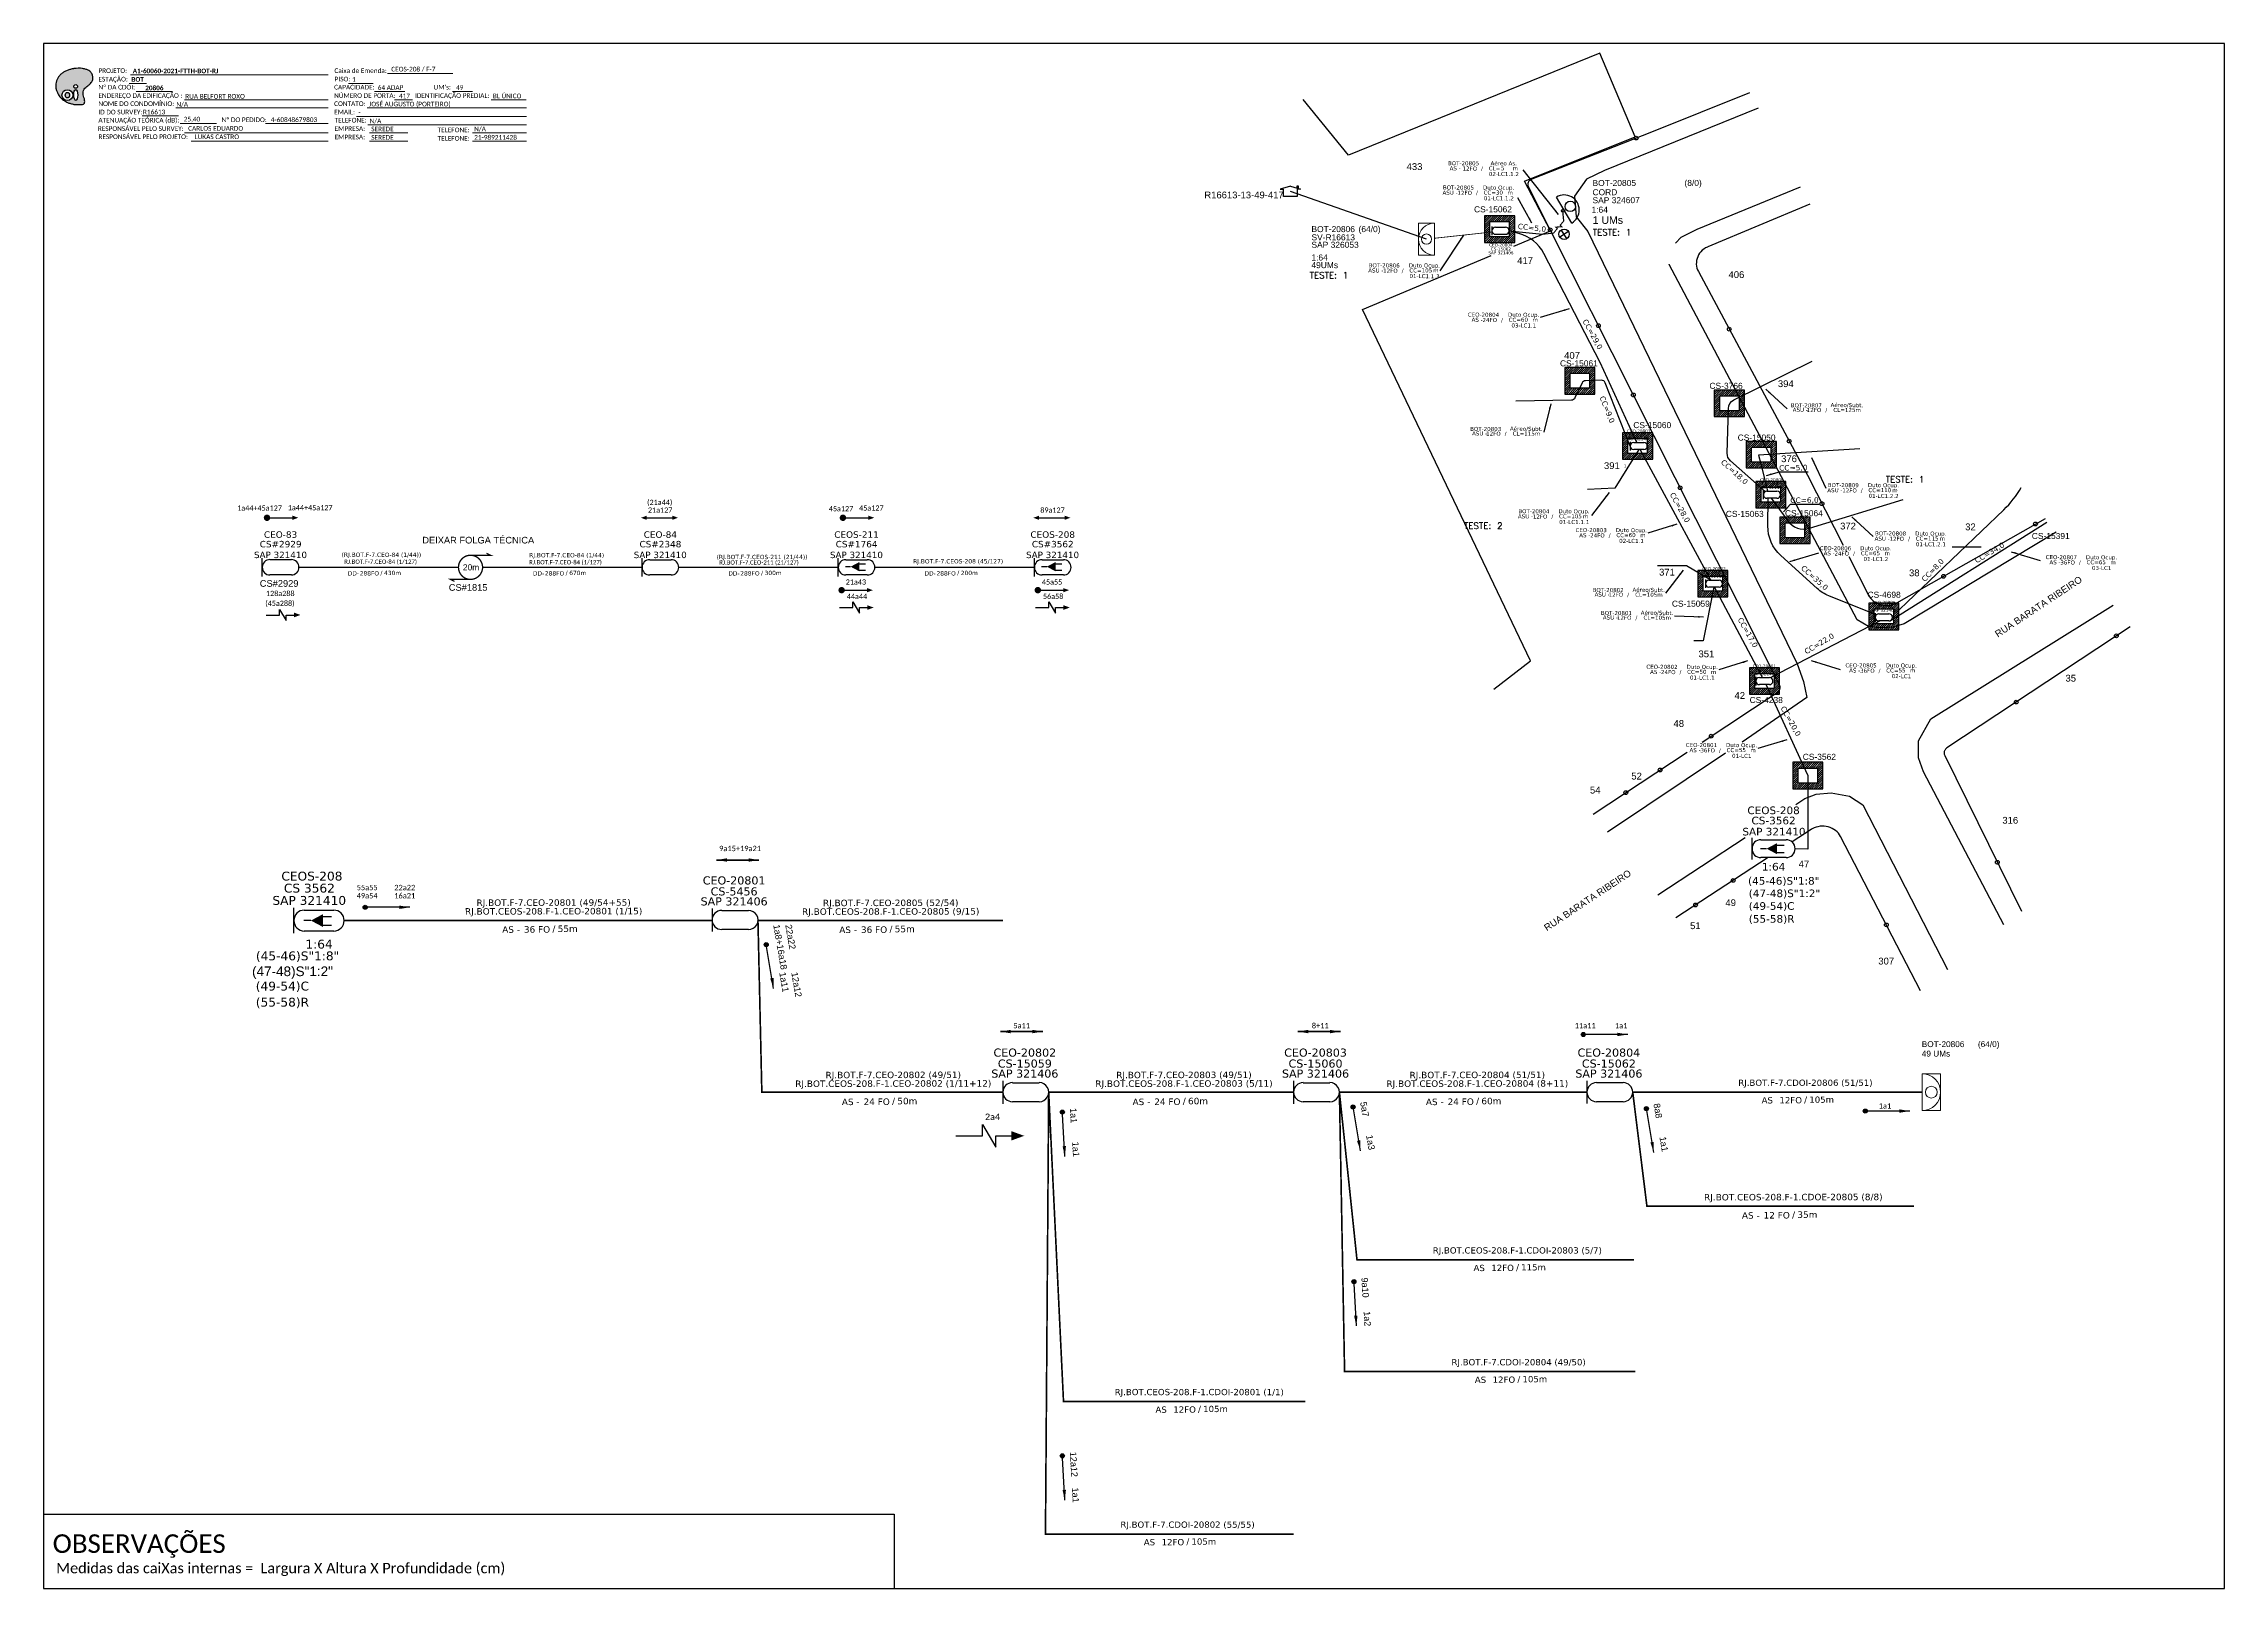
# Model space of a CAD drawing. Extents: x -89 to 1624, y 705 to 1299.
# Drawn here: x -89 to 749, y 705 to 1299 of the extents above; entities that cross this region are included whole.
import ezdxf
from ezdxf.enums import TextEntityAlignment as Align

# ---------------------------------------------------------------- set-up
doc = ezdxf.new("R2010")
doc.units = 0
for name, color, linetype in [('10.0-Cartográfico', 252, 'Continuous'), ('10.1-Caixas Subterrâneas', 5, 'Continuous'), ('10.2-Nº Policía', 2, 'Continuous'), ('10.3-Nome das Ruas', 252, 'Continuous'), ('20.4-CEOS', 1, 'Continuous'), ('20.5-CABO AÉREO', 1, 'Continuous'), ('20.5-CEO', 1, 'Continuous'), ('CAP a instalar', 1, 'Continuous'), ('celulas gpon', 7, 'Continuous'), ('CEO', 5, 'Continuous'), ('label_cabos', 7, 'Continuous'), ('Legenda', 1, 'Continuous'), ('Postes Existentes NA', 1, 'Continuous'), ('SETA', 7, 'Continuous'), ('Seta indicação do cabo', 7, 'Continuous'), ('Subida Lateral', 5, 'Continuous'), ('surveys', 7, 'Continuous'), ('surveys legendas', 7, 'Continuous')]:
    doc.layers.add(name, color=color, linetype=linetype)
for name, color, linetype, lineweight in [("20.0-LEGENDA DOS CDO'S", 1, 'Continuous', 0), ('20.1-CDO_INTERIOR', 1, 'Continuous', 0), ('40.1-ETIQUETAS', 1, 'Continuous', 20)]:
    doc.layers.add(name, color=color, linetype=linetype, lineweight=lineweight)
doc.layers.add('EXTRA', color=50, linetype='Continuous', plot=False)
doc.styles.add('ARIAL', font='arial.ttf')
doc.styles.add('DIGICADE', font='arial.ttf')
doc.styles.add('ROMANS', font='romans')
doc.styles.add('siredit', font='verdana.ttf')
doc.styles.get("Standard").update_dxf_attribs({"font": 'arial.ttf'})
doc.styles.add('WMF-Calibri0', font='calibri.ttf')
doc.styles.add('WMF-Calibri1', font='calibrib.ttf')
doc.linetypes.add('FENCELINE1', pattern='A,0.25,-0.1,[133,ltypeshp.shx,S=0.1,R=0,X=-0.1,Y=0],-0.1,1', length=1.45)
doc.dimstyles.new('CC', dxfattribs={"dimtxt": 1, "dimasz": 2, "dimexe": 0.18, "dimexo": 0.0625, "dimgap": 0.09, "dimtad": 0, "dimdec": 0, "dimrnd": 1, "dimzin": 0, "dimdsep": 46, "dimtxsty": 'siredit', "dimblk": 'NONE', "dimcen": 0, "dimse1": 1, "dimse2": 1, "dimsd1": 1, "dimsd2": 1, "dimclrt": 7, "dimadec": 0, "dimazin": 0, "dimtfac": 1, "dimtdec": 0, "dimtofl": 0, "dimtmove": 0, "dimatfit": 3, "dimfxl": 0, "dimtolj": 1, "dimtzin": 0, "dimarcsym": 0})
doc.dimstyles.get("Standard").update_dxf_attribs({"dimtxt": 0.18, "dimasz": 0.18, "dimexe": 0.18, "dimexo": 0.0625, "dimgap": 0.09, "dimtad": 0, "dimtih": 1, "dimtoh": 1, "dimdec": 4, "dimzin": 0, "dimdsep": 46, "dimtxsty": 'Standard', "dimcen": 0.09, "dimadec": 0, "dimazin": 0, "dimtfac": 1, "dimtdec": 4, "dimtofl": 0, "dimtmove": 0, "dimatfit": 3, "dimfxl": 0, "dimtolj": 1, "dimtzin": 0, "dimarcsym": 0})

# ---------------------------------------------------------------- blocks, each defined once
blk = doc.blocks.new('OI')
h = blk.add_hatch(color=40)
edge = h.paths.add_edge_path()
edge.add_spline(control_points=[(4.35, -0.67), (3.92, -0.99), (3.26, -1.5), (2.81, -2.59), (2.9, -3.5), (3.06, -4.27), (3.31, -4.85), (3.37, -5.39), (3.4, -5.88), (3.2, -6.4), (2.54, -6.61), (1.65, -6.63), (0.55, -6.67), (-0.56, -6.42), (-1.61, -6.14), (-2.77, -5.61), (-3.92, -4.77), (-4.89, -3.7), (-5.34, -2.65), (-5.6, -1.94), (-5.85, -0.96), (-5.71, 0.47), (-5.1, 2.02), (-4.14, 3.02), (-3.3, 3.61), (-2.37, 4.16), (-1.36, 4.44), (-0.56, 4.7), (0.79, 4.85), (2.24, 4.97), (3.79, 4.57), (4.67, 4.21), (5.44, 3.65), (5.76, 2.99), (6.03, 2.21), (6.01, 1.46), (5.72, 0.64), (5.31, 0.08), (4.88, -0.38), (4.51, -0.55), (4.35, -0.67)], knot_values=[0, 0, 0, 0, 1.60434, 2.417191, 3.427595, 4.282808, 4.776746, 5.304182, 5.888771, 6.258406, 6.858137, 7.79129, 8.986195, 10.124242, 11.187857, 12.242908, 13.953784, 15.414161, 16.515391, 17.349188, 17.675853, 19.552021, 21.515531, 22.568638, 23.63245, 24.621084, 25.782718, 26.745347, 27.142653, 29.870543, 31.004649, 31.921532, 32.709589, 33.801391, 34.042471, 35.192333, 35.971461, 36.628871, 37.254359, 37.836911, 37.836911, 37.836911, 37.836911], degree=3, periodic=0)
h.paths.add_polyline_path([(1.13, -0.87, -1), (-0.04, -0.87, -1)], flags=16)
edge = h.paths.add_edge_path(flags=16)
edge.add_ellipse((0.56, -3.59), major_axis=(-0.02, 1.71), ratio=0.361305, start_angle=0, end_angle=360)
h.paths.add_polyline_path([(-0.36, -3.62, -1), (-3.8, -3.62, -1)], flags=16)
edge = h.paths.add_edge_path(flags=0)
edge.add_ellipse((-2.08, -3.62), major_axis=(0, 0.885), ratio=0.758294, start_angle=0, end_angle=360)
at = {"color": 40}
for centre, radius in [((-2.08, -3.62), 1.72), ((0.54, -0.87), 0.587)]:
    blk.add_circle(centre, radius, dxfattribs=at)
blk.add_ellipse((-2.08, -3.62), major_axis=(0, 0.885), ratio=0.758294, start_param=-3.141592653589792, end_param=3.141592653589792, dxfattribs=at)
blk.add_ellipse((0.56, -3.59), major_axis=(-0.02, 1.71), ratio=0.361305, dxfattribs=at)
at = {"color": 40, "start_tangent": (-0.800898, -0.598801), "end_tangent": (-0.800898, -0.598801)}
blk.add_spline([(4.35, -0.67), (3.2, -1.78), (2.9, -2.54), (2.92, -3.55), (3.12, -4.38), (3.28, -4.85), (3.37, -5.37), (3.35, -5.95), (3.2, -6.29), (2.66, -6.55), (1.73, -6.63), (0.54, -6.62), (-0.58, -6.41), (-1.6, -6.11), (-2.56, -5.67), (-3.95, -4.67), (-4.89, -3.56), (-5.37, -2.56), (-5.64, -1.78), (-5.72, -1.46), (-5.63, 0.42), (-4.84, 2.22), (-4.13, 2.99), (-3.27, 3.62), (-2.4, 4.09), (-1.3, 4.47), (-0.37, 4.72), (0.02, 4.77), (2.75, 4.8), (3.85, 4.53), (4.69, 4.16), (5.31, 3.68), (5.85, 2.73), (5.93, 2.5), (5.94, 1.35), (5.67, 0.62), (5.29, 0.08), (4.84, -0.36), (4.35, -0.67)], degree=3, dxfattribs=at)
blk = doc.blocks.new('CARIMBO')
at = {"color": 7, "lineweight": 0}
for points in [[(134.48, -16.3), (159.61, -16.3)], [(35.15, -20.06), (41.7, -20.06)], [(35.66, -16.79), (111.64, -16.79)], [(37.81, -23.14), (51.75, -23.14)], [(119.43, -20.02), (128.92, -20.02)], [(129.48, -23.14), (141.1, -23.14)], [(159.42, -23.14), (167.09, -23.14)], [(40.13, -32.55), (54.07, -32.55)], [(52.97, -29.48), (111.64, -29.48)], [(56.38, -26.37), (111.64, -26.37)], [(122.56, -32.72), (187.83, -32.72)], [(126.6, -29.48), (187.83, -29.48)], [(137.07, -26.37), (144.01, -26.37)], [(174.24, -26.37), (187.8, -26.37)], [(54.67, -35.52), (68.61, -35.52)], [(56.38, -39.07), (111.64, -39.07)], [(126.84, -35.96), (187.83, -35.96)], [(127.45, -39.07), (142.25, -39.07)], [(167.06, -39.07), (187.83, -39.07)], [(58.87, -42.31), (111.64, -42.31)], [(127.45, -42.31), (142.25, -42.31)], [(167.06, -42.31), (187.83, -42.31)]]:
    blk.add_lwpolyline(points, dxfattribs=at)
at = {"color": 7, "xscale": 1.213923925163967, "yscale": 1.213923925163967, "zscale": 1.213923925163967, "rotation": 0.1532896023949059}
blk.add_blockref('OI', (13.86, -20.16), dxfattribs=at)
at = {"color": 7, "lineweight": 0, "style": 'WMF-Calibri0'}
for s, height, p in [('PROJETO:', 1.793, (23.26, -16.04)), ('Caixa de Emenda:', 1.7927, (114.02, -16.04)), ('ESTAÇÃO:', 1.793, (23.26, -19.32)), ('ENDEREÇO DA EDIFICAÇÃO :', 1.7927, (23.26, -25.63)), ('Nº DA CDOI:', 1.7927, (23.26, -22.39)), ('CAPACIDADE:', 1.7927, (113.91, -22.39)), ('NÚMERO DE PORTA:', 1.7927, (113.91, -25.63)), ('PISO:', 1.793, (114.09, -19.28)), ('IDENTIFICAÇÃO PREDIAL:', 1.7927, (144.99, -25.63)), ("UM's:", 1.793, (152.15, -22.39)), ('ATENUAÇÃO TEÓRICA (dB):', 1.7927, (23.26, -35.09)), ('NOME DO CONDOMÍNIO:', 1.7927, (23.26, -28.74)), ('ID DO SURVEY:', 1.7927, (23.26, -31.97)), ('CONTATO:', 1.793, (113.91, -28.74)), ('EMAIL:', 1.793, (113.91, -31.97)), ('TELEFONE:', 1.793, (114.09, -35.09)), ('RESPONSÁVEL PELO SURVEY:', 1.7927, (23.02, -38.32)), ('RESPONSÁVEL PELO PROJETO:', 1.7927, (23.26, -41.44)), ('EMPRESA:', 1.793, (114.09, -38.32)), ('EMPRESA:', 1.793, (114.09, -41.56)), ('TELEFONE:', 1.793, (153.7, -38.83)), ('TELEFONE:', 1.793, (153.7, -42.06))]:
    blk.add_text(s, height=height, dxfattribs=at).set_placement(p)
at = {"color": 7, "lineweight": 0, "flags": 8}
for tag, p, style in [('PROJ', (36.46, -16.13), 'WMF-Calibri1'), ('CEOS-XX', (135.87, -15.46), 'WMF-Calibri0'), ('EST', (35.94, -19.41), 'WMF-Calibri1'), ('LOGRADOURO', (56.65, -25.91), 'WMF-Calibri0'), ('PISO_PTR', (120.78, -19.42), 'WMF-Calibri0'), ('CAPAC.', (130.66, -22.52), 'WMF-Calibri0'), ('N°', (138.85, -25.77), 'WMF-Calibri0'), ("UC'S", (160.78, -22.54), 'WMF-Calibri0'), ('N°PREDIO', (174.94, -25.77), 'WMF-Calibri0'), ('_ID_', (40.39, -31.94), 'WMF-Calibri0'), ('NOME_DO_COND.', (53.23, -29.02), 'WMF-Calibri0'), ('O_POTEN', (56.06, -34.68), 'WMF-Calibri0'), ('EMAIL', (123.26, -32.12), 'WMF-Calibri0'), ('NOME_DO_CONTATO', (127.3, -28.89), 'WMF-Calibri0'), ('RES_SURVEY', (57.78, -38.23), 'WMF-Calibri0'), ('RES_PROJ', (60.27, -41.47), 'WMF-Calibri0'), ('TELEFONE', (127.55, -35.36), 'WMF-Calibri0'), ('EMP_RESP_SURVEY', (128.16, -38.47), 'WMF-Calibri0'), ('EMP_RESP_PROJ', (128.16, -41.71), 'WMF-Calibri0'), ('CONT_RESP_SURVEY', (167.76, -38.47), 'WMF-Calibri0'), ('CONT_RESP_PROJ', (167.76, -41.71), 'WMF-Calibri0')]:
    blk.add_attdef(tag, p, '', height=1.79, dxfattribs=dict(at, style=style))
at = {"color": 7, "lineweight": 0, "style": 'WMF-Calibri1', "flags": 8}
blk.add_attdef("N° CDO'S", text='', height=1.79, dxfattribs=at).set_placement((44.78, -22.68), align=Align.CENTER)
blk = doc.blocks.new('ETIQUETA_RS5F')
at = {"layer": '40.1-ETIQUETAS', "color": 0, "style": 'siredit'}
blk.add_text('/', height=1.5, dxfattribs=at).set_placement((1.58, -1.95), align=Align.MIDDLE_RIGHT)
for tag, p in [('ETIQUETA_R_SECUNDARIA', (1.21, 2.1)), ('ETIQUETA_R_PRIMARIA', (1.21, 4.1)), ('F_ATIVAS/F_MORTAS', (1.14, -4.24))]:
    blk.add_attdef(tag, text='', height=1.5, dxfattribs=at).set_placement(p, align=Align.MIDDLE_CENTER)
for tag, p in [('TIPO_CABO', (-6.58, -2.12)), ('CAP_CABO', (0.4, -2.09))]:
    blk.add_attdef(tag, text='', height=1.5, dxfattribs=at).set_placement(p, align=Align.MIDDLE_RIGHT)
blk.add_attdef('METROS', text='', height=1.5, dxfattribs=at).set_placement((2.14, -1.95), align=Align.MIDDLE_LEFT)
for tag, p in [('FUSÃO_1', (0.85, -8.39)), ('FUSÃO_2', (0.85, -10.6)), ('FUSÃO_3', (0.85, -12.93)), ('FUSÃO_4', (0.85, -15.14)), ('FUSÃO_5', (0.85, -17.16))]:
    blk.add_attdef(tag, text='', height=1.5, dxfattribs=at).set_placement(p, align=Align.CENTER)
blk = doc.blocks.new('CEO_CT_DRT')
at = {"layer": '20.5-CEO', "color": 0}
for p, q in [((-1.56, 1.26), (1.8, 1.26)), ((1.8, -1.13), (-1.56, -1.13))]:
    blk.add_line(p, q, dxfattribs=at)
blk.add_lwpolyline([(-2.75, 1.51), (-2.75, -1.38)], dxfattribs=at)
for centre, start, end in [((-1.56, 0.07), 90, 270), ((1.8, 0.07), 270, 90)]:
    blk.add_arc(centre, 1.2, start, end, dxfattribs=at)
at = {"layer": '20.5-CEO', "color": 7, "style": 'siredit'}
for tag, p in [('CEO_Nº', (0.12, 5.61)), ('LOCAL', (0.12, 4.23)), ('SAP', (0.12, 2.97)), ('FIBRAS_RESERVA', (0.12, -1.94))]:
    blk.add_attdef(tag, text='', height=1.01, dxfattribs=at).set_placement(p, align=Align.TOP_CENTER)
blk = doc.blocks.new('_None')
blk = doc.blocks.new('CEOS_RP_CT_DRT')
at = {"layer": '20.4-CEOS', "color": 0}
for p, q in [((-4.54, 1.19), (-1.19, 1.19)), ((-1.19, -1.19), (-4.54, -1.19))]:
    blk.add_line(p, q, dxfattribs=at)
for points in [[(-5.73, -1.43), (-5.73, 1.44)], [(-3.79, 0), (-4.59, 0)], [(-2.47, 0.48), (-1.45, 0.48)], [(-2.47, -0.52), (-1.45, -0.52)]]:
    blk.add_lwpolyline(points, dxfattribs=at)
blk.add_lwpolyline([(-3.79, 0, 0, 1.47, 0), (-2.41, 0, 1.47, 1.47, 0)], format="xyseb", dxfattribs=at)
for centre, start, end in [((-4.54, 0), 90, 270), ((-1.19, 0), 270, 90)]:
    blk.add_arc(centre, 1.19, start, end, dxfattribs=at)
at = {"layer": '20.4-CEOS', "color": 7, "style": 'siredit'}
for tag, p in [('Nº_DA_CEOS', (-2.86, 5.6)), ('LOCAL', (-2.86, 4.24)), ('SAP', (-2.86, 2.78)), ('RACIO_SPLITAGEM', (-2.86, -1.88)), ('FIBRAS_SPLITTER', (-2.86, -3.58)), ('RESERVA_FINAIS', (-2.86, -6.39)), ('FIBRAS_TOP_C', (-2.86, -5.08))]:
    blk.add_attdef(tag, text='', height=1.01, dxfattribs=at).set_placement(p, align=Align.TOP_CENTER)
blk = doc.blocks.new('CDOI_INT')
at = {"layer": '20.1-CDO_INTERIOR', "color": 0, "lineweight": 18}
blk.add_lwpolyline([(4.25, -4.25), (4.25, 4.25), (0, 4.25), (0, -4.25)], close=True, dxfattribs=at)
blk.add_circle((2.12, 0), 1.36, dxfattribs=at)
blk.add_arc((0, 0), 4.25, 270, 90, dxfattribs=at)
at = {"layer": "20.0-LEGENDA DOS CDO'S", "color": 0, "style": 'ARIAL'}
for tag, p in [('CDO_N', (-0.08, 10.38)), ('SPLITER_1', (21.18, 10.38)), ('SPLITER_2', (21.19, 8.68)), ('SAP', (-0.08, 6.23)), ('SURVEY', (-0.08, 8.2)), ('1:XX', (5.94, -2.22)), ('UMS', (5.94, -4.24))]:
    blk.add_attdef(tag, p, '', height=1.36, dxfattribs=at)
blk.add_attdef('FIBRAS_UTILIZADAS', text='', height=1.36, dxfattribs=at).set_placement((15.34, 10.38), align=Align.CENTER)
blk = doc.blocks.new('DV')
at = {"linetype": 'Continuous'}
blk.add_circle((0, 0), 0.00000275, dxfattribs=at)
blk = doc.blocks.new('*X65')
at = {"color": 0, "linetype": 'Continuous'}
for p, q in [((-1.25, 0.34099), (-0.49099, 1.1)), ((-1.25, 0.517767), (-0.667767, 1.1)), ((-1.25, 0.694544), (-0.844544, 1.1)), ((-1.25, 0.87132), (-1.02132, 1.1)), ((-1.25, 1.048097), (-1.198097, 1.1)), ((-1.25, 0.164214), (-0.8035, 0.610714)), ((-1.25, -0.012563), (-0.8035, 0.433937)), ((-1.25, -0.18934), (-0.8035, 0.25716)), ((-1.25, -0.366117), (-0.8035, 0.080383)), ((-0.789214, 0.625), (-0.314214, 1.1)), ((-0.612437, 0.625), (-0.137437, 1.1)), ((-0.43566, 0.625), (0.03934, 1.1)), ((-0.258883, 0.625), (0.216117, 1.1)), ((-0.082107, 0.625), (0.392893, 1.1)), ((0.09467, 0.625), (0.56967, 1.1)), ((0.271447, 0.625), (0.746447, 1.1)), ((0.448223, 0.625), (0.923223, 1.1)), ((0.625, 0.625), (1.1, 1.1)), ((0.801777, 0.625), (1.25, 1.073223)), ((0.8035, 0.449947), (1.25, 0.896447)), ((0.8035, 0.27317), (1.25, 0.71967)), ((0.8035, 0.096393), (1.25, 0.542893)), ((0.8035, -0.080383), (1.25, 0.366117)), ((0.8035, -0.25716), (1.25, 0.18934)), ((0.8035, -0.433937), (1.25, 0.012563)), ((-1.25, -0.542893), (-0.8035, -0.096393)), ((-1.25, -0.71967), (-0.8035, -0.27317)), ((-1.25, -0.896447), (-0.8035, -0.449947)), ((-1.25, -1.073223), (-0.801777, -0.625)), ((-1.1, -1.1), (-0.625, -0.625)), ((-0.923223, -1.1), (-0.448223, -0.625)), ((-0.746447, -1.1), (-0.271447, -0.625)), ((-0.56967, -1.1), (-0.09467, -0.625)), ((-0.392893, -1.1), (0.082107, -0.625)), ((-0.216117, -1.1), (0.258883, -0.625)), ((-0.03934, -1.1), (0.43566, -0.625)), ((0.137437, -1.1), (0.612437, -0.625)), ((0.314214, -1.1), (0.789214, -0.625)), ((0.49099, -1.1), (1.25, -0.34099)), ((0.667767, -1.1), (1.25, -0.517767)), ((0.8035, -0.610714), (1.25, -0.164214)), ((0.844544, -1.1), (1.25, -0.694544)), ((1.02132, -1.1), (1.25, -0.87132)), ((1.198097, -1.1), (1.25, -1.048097))]:
    blk.add_line(p, q, dxfattribs=at)
blk = doc.blocks.new('MANHOLE_MQ')
at = {"color": 0, "linetype": 'Continuous'}
for p, q in [((0.00000623, 0.00000569), (-0.00000627, 0.00000569)), ((-0.00000627, 0.00000569), (-0.00000627, -0.00000531)), ((-0.00000404, 0.00000331), (0.00000399, 0.00000331)), ((-0.00000404, -0.00000294), (-0.00000404, 0.00000331)), ((0.00000399, 0.00000331), (0.00000399, -0.00000294)), ((0.00000623, -0.00000531), (0.00000623, 0.00000569)), ((-0.00000627, -0.00000531), (0.00000623, -0.00000531)), ((0.00000399, -0.00000294), (-0.00000404, -0.00000294)), ((0.00000399, -0.00000294), (0.00000399, -0.00000294))]:
    blk.add_line(p, q, dxfattribs=at)
at = {"color": 0, "linetype": 'Continuous', "xscale": 5e-06, "yscale": 5e-06, "zscale": 1e-05}
blk.add_blockref('*X65', (-0.00000002, 0.00000019), dxfattribs=at)
blk = doc.blocks.new('*U86')
at = {"color": 10}
for points in [[(40974, 12860), (41149, 13081)], [(41172, 12883), (40951, 13058)]]:
    blk.add_lwpolyline(points, dxfattribs=at)
blk.add_circle((41062, 12971), 141, dxfattribs=at)
blk = doc.blocks.new('Inst CDOE-8 CAIXA DIST OPT CDOE 48F_8D C_SPL OPTAP')
at = {"layer": "20.0-LEGENDA DOS CDO'S", "color": 0, "style": 'ARIAL'}
for tag, p, height in [('FID', (0.12, 5.25), 0.8), ('SAP', (0.12, 2.96), 0.8), ('CORDOALHA', (0.12, 4.02), 0.8), ('1:XX', (-0.01, 1.7), 0.8), ('UMS', (0.14, 0.22), 1)]:
    blk.add_attdef(tag, p, '', height=height, rotation=0.118, dxfattribs=at)
at = {"layer": "20.0-LEGENDA DOS CDO'S", "color": 0}
for tag, p, style, flags in [('ID_ATIVIDADE', (0.12, 6.47), 'ARIAL', 3), ('FATOR', (7.92, 6.47), 'ARIAL', 1), ('QTDE', (0.23, -0.97), 'DIGICADE', 3)]:
    blk.add_attdef(tag, p, '', height=0.8, rotation=0.118, dxfattribs=dict(at, style=style, flags=flags))
at = {"layer": "20.0-LEGENDA DOS CDO'S", "color": 0, "style": 'ARIAL'}
blk.add_attdef('FIBRAS_UTILIZADAS', text='', height=0.8, rotation=0.118, dxfattribs=at).set_placement((13.48, 5.26), align=Align.CENTER)
blk = doc.blocks.new('Teste  FTTH')
at = {"color": 0, "lineweight": 0, "style": 'ROMANS'}
for tag, p in [('TESTE', (-2.3, -0.29)), ('QTDE', (0.21, -0.29))]:
    blk.add_attdef(tag, p, '', height=0.48, dxfattribs=at)
for tag, p, flags in [('FID', (-2.23, -1.25), 1), ('FATOR', (-2.23, -2.03), 3), ('ID_ATIVIDADE', (-2.23, -2.72), 3)]:
    blk.add_attdef(tag, p, '', height=0.48, dxfattribs=dict(at, flags=flags))
blk = doc.blocks.new('Inst CB DT OCUP CFOA-SM-AS-80-TS-24')
at = {"layer": 'label_cabos', "color": 0, "style": 'siredit'}
for tag, flags, p in [('ID_ATIVIDADE', 3, (1.31, 2.67)), ('FATOR', 1, (11.56, 2.55))]:
    blk.add_attdef(tag, text='', height=1, rotation=359.69, dxfattribs=dict(at, flags=flags)).set_placement(p, align=Align.MIDDLE_CENTER)
for tag, p in [('TIPO_CABO', (1.76, 0)), ('DESTINO_CABO', (3.13, 1.26)), ('CABO', (4.69, -0.05)), ('/', (7.71, -0.05)), ('LANCE', (10.91, 0)), ('TIPO_CABO', (13.11, 1.24)), ('UND', (15.96, 0)), ('FID', (13.15, -1.41))]:
    blk.add_attdef(tag, text='', height=1, rotation=359.69, dxfattribs=at).set_placement(p, align=Align.MIDDLE_CENTER)
blk.add_attdef('QTDE', (12.43, -0.47), '', height=1, rotation=359.69, dxfattribs=at)
blk = doc.blocks.new('LEGENDA DOS CABOS')
at = {"layer": 'EXTRA', "color": 0, "style": 'siredit'}
for tag, p in [('ID', (4.6, 0.97)), ('XX', (9.03, 0.97))]:
    blk.add_attdef(tag, text='', height=0.48, rotation=359.69, dxfattribs=at).set_placement(p, align=Align.MIDDLE_CENTER)
at = {"layer": 'Legenda', "color": 0, "style": 'siredit'}
for tag, p in [('TIPO_CABO', (1.31, 0)), ('CABO', (4.69, -0.05)), ('/', (6.81, -0.05)), ('METROS', (10.03, -0.05))]:
    blk.add_attdef(tag, text='', height=0.8, rotation=359.69, dxfattribs=at).set_placement(p, align=Align.MIDDLE_CENTER)
blk = doc.blocks.new('Inst CB DT OCUP CFOA-SM-ASU-120-S-12')
at = {"layer": 'label_cabos', "color": 0, "style": 'siredit'}
for tag, flags, p in [('ID_ATIVIDADE', 3, (1.31, 2.67)), ('FATOR', 1, (11.56, 2.55))]:
    blk.add_attdef(tag, text='', height=1, rotation=359.69, dxfattribs=dict(at, flags=flags)).set_placement(p, align=Align.MIDDLE_CENTER)
for tag, p in [('TIPO_CABO', (1.26, 0)), ('DESTINO_CABO', (3.13, 1.26)), ('CABO', (4.69, -0.05)), ('/', (7.71, -0.05)), ('LANCE', (10.91, 0)), ('TIPO_CABO', (13.11, 1.24)), ('UND', (15.96, 0)), ('FID', (13.15, -1.41))]:
    blk.add_attdef(tag, text='', height=1, rotation=359.69, dxfattribs=at).set_placement(p, align=Align.MIDDLE_CENTER)
blk.add_attdef('QTDE', (12.43, -0.47), '', height=1, rotation=359.69, dxfattribs=at)
blk = doc.blocks.new('Inst CB AS CFOA-SM-AS-120-S-12 A')
at = {"layer": 'label_cabos', "color": 0, "style": 'siredit'}
for tag, flags, p in [('ID_ATIVIDADE', 3, (1.31, 2.67)), ('FATOR', 1, (11.56, 2.55))]:
    blk.add_attdef(tag, text='', height=1, rotation=359.69, dxfattribs=dict(at, flags=flags)).set_placement(p, align=Align.MIDDLE_CENTER)
for tag, p in [('TIPO_CABO', (1.26, 0)), ('DESTINO_CABO', (3.13, 1.26)), ('CABO', (4.69, -0.05)), ('/', (7.71, -0.05)), ('LANCE', (10.81, 0)), ('TIPO_CABO', (13.11, 1.24)), ('UND', (15.96, 0)), ('FID', (13.15, -1.41))]:
    blk.add_attdef(tag, text='', height=1, rotation=359.69, dxfattribs=at).set_placement(p, align=Align.MIDDLE_CENTER)
blk.add_attdef('QTDE', (12.43, -0.47), '', height=1, rotation=359.69, dxfattribs=at)
blk = doc.blocks.new('Inst CB DT OCUP CFOA-SM-AS-80-TS-36')
at = {"layer": 'label_cabos', "color": 0, "style": 'siredit'}
for tag, flags, p in [('ID_ATIVIDADE', 3, (1.31, 2.67)), ('FATOR', 1, (11.56, 2.55))]:
    blk.add_attdef(tag, text='', height=1, rotation=359.69, dxfattribs=dict(at, flags=flags)).set_placement(p, align=Align.MIDDLE_CENTER)
for tag, p in [('TIPO_CABO', (1.76, 0)), ('DESTINO_CABO', (3.13, 1.26)), ('CABO', (4.69, -0.05)), ('/', (7.71, -0.05)), ('LANCE', (10.91, 0)), ('TIPO_CABO', (13.11, 1.24)), ('UND', (15.96, 0)), ('FID', (13.15, -1.41))]:
    blk.add_attdef(tag, text='', height=1, rotation=359.69, dxfattribs=at).set_placement(p, align=Align.MIDDLE_CENTER)
blk.add_attdef('QTDE', (12.43, -0.47), '', height=1, rotation=359.69, dxfattribs=at)
blk = doc.blocks.new('*U90')
at = {"layer": '20.4-CEOS', "color": 7, "style": 'siredit'}
for tag, p in [('FIBRAS_SPLITTER', (0, 0)), ('FIBRAS_TOP_C', (0, -4.13)), ('RESERVA_FINAIS', (0, -5.46))]:
    blk.add_attdef(tag, p, '', height=1.01, dxfattribs=at)
for tag, p, flags in [('ID_ATIVIDADE', (0, -6.77), 3), ('QTDE', (0, -9.4), 1), ('FATOR', (0, -8.09), 1), ('FID', (0, -10.71), 1)]:
    blk.add_attdef(tag, p, '', height=1.01, dxfattribs=dict(at, flags=flags))
blk = doc.blocks.new('*U92')
at = {"layer": '20.4-CEOS', "color": 7, "style": 'siredit'}
blk.add_attdef('FIBRAS_SPLITTER', (0, 0), '', height=1.01, dxfattribs=at)
for tag, p, flags in [('ID_ATIVIDADE', (0, -1.48), 3), ('FATOR', (0, -2.79), 1), ('QTDE', (0, -4.11), 1), ('FID', (0, -5.42), 1)]:
    blk.add_attdef(tag, p, '', height=1.01, dxfattribs=dict(at, flags=flags))
blk = doc.blocks.new('SURVEY_SURVEY')
for p, q in [((0, 0.0000152), (-0.0000151, 0.0000108)), ((-0.0000151, 0.0000108), (-0.0000104, 0.0000108)), ((-0.0000103, 0), (-0.0000103, 0.0000108)), ((0.0000103, 0), (-0.0000103, 0)), ((0, 0.0000152), (0.0000151, 0.0000108)), ((0.0000101, 0.0000159), (0.0000117, 0.0000159)), ((0.0000101, 0.0000123), (0.0000101, 0.0000159)), ((0.0000151, 0.0000108), (0.0000103, 0.0000108)), ((0.0000103, 0.0000108), (0.0000103, 0)), ((0.0000117, 0.0000159), (0.0000117, 0.0000119))]:
    blk.add_line(p, q)

msp = doc.modelspace()

# ---------------------------------------------------------------- hatches: boundary and pattern name
at = {"layer": 'Seta indicação do cabo'}
h = msp.add_hatch(color=7, dxfattribs=at)
h.dxf.hatch_style = 1
h.paths.add_polyline_path([(35.13, 966.93, 1), (33.56, 966.93, 1)])
h = msp.add_hatch(color=7, dxfattribs=at)
h.dxf.hatch_style = 1
h.paths.add_polyline_path([(189.32, 952.57, 1), (187.76, 952.57, 1)])
h = msp.add_hatch(color=256, dxfattribs=at)
h.dxf.hatch_style = 1
h.paths.add_polyline_path([(503.53, 918.02, 1), (501.96, 918.02, 1)])
h = msp.add_hatch(color=7, dxfattribs=at)
h.dxf.hatch_style = 1
h.paths.add_polyline_path([(303.21, 888.16, 1), (301.65, 888.16, 1)])
h = msp.add_hatch(color=7, dxfattribs=at)
h.dxf.hatch_style = 1
h.paths.add_polyline_path([(414.99, 890.14, 1), (413.43, 890.14, 1)])
h = msp.add_hatch(color=256, dxfattribs=at)
h.dxf.hatch_style = 1
h.paths.add_polyline_path([(527.79, 889.51, 1), (526.22, 889.51, 1)])
h = msp.add_hatch(color=256, dxfattribs=at)
h.dxf.hatch_style = 1
h.paths.add_polyline_path([(611.96, 888.56, 1), (610.39, 888.56, 1)])
h = msp.add_hatch(color=7, dxfattribs=at)
h.dxf.hatch_style = 1
h.paths.add_polyline_path([(415.3, 822.99, 1), (413.74, 822.99, 1)])
h = msp.add_hatch(color=7, dxfattribs=at)
h.dxf.hatch_style = 1
h.paths.add_polyline_path([(303.18, 755.98, 1), (301.62, 755.98, 1)])

# ---------------------------------------------------------------- linework, layer by layer
msp.add_lwpolyline([(-89.32, 705.02), (749.25, 705.02), (749.25, 1299.02), (-89.32, 1299.02), (-89.32, 705.02)])
at = {"color": 7, "lineweight": 0}
msp.add_lwpolyline([(-4.01, 1268.26), (20.14, 1268.26)], dxfattribs=at)
at = {"color": 4, "ltscale": 0.5}
msp.add_lwpolyline([(442.45, 1223.85), (390.08, 1242.13)], dxfattribs=at)
at = {"color": 7}
for points, const_width in [([(-4.03, 1116.7, 1), (-2.81, 1116.7, 1)], 1.23), ([(217.43, 1116.69, 1), (218.66, 1116.7, 1)], 1.23), ([(74.84, 1102.28, 1.000012), (74.84, 1093.01, 0.999978)], 0.515), ([(216.93, 1088.85, 1), (218.15, 1088.86, 1)], 1.23), ([(292.36, 1088.85, 1), (293.59, 1088.86, 1)], 1.23)]:
    msp.add_lwpolyline(points, format="xyb", close=True, dxfattribs=dict(at, const_width=const_width))
for points in [[(-3.42, 1116.7), (6.37, 1116.7)], [(142.61, 1116.69), (152.4, 1116.69)], [(218.05, 1116.69), (227.84, 1116.69)], [(293.48, 1116.69), (303.27, 1116.69)], [(217.54, 1088.86), (227.33, 1088.86)], [(221.8, 1082.16), (221.8, 1084.33), (224.39, 1080), (224.39, 1082.16)], [(292.97, 1088.86), (302.76, 1088.86)], [(297.23, 1082.16), (297.23, 1084.33), (299.82, 1080), (299.82, 1082.16)], [(1.39, 1079.31), (1.39, 1081.48), (3.99, 1077.15), (3.99, 1079.31)], [(271.65, 879), (271.65, 883.34), (276.83, 874.67), (276.83, 879)], [(-89.24, 733.5), (237.71, 733.5), (237.71, 705.02)]]:
    msp.add_lwpolyline(points, dxfattribs=at)
at = {"color": 7, "const_width": 0.483}
for points in [[(74.84, 1102.28), (82.57, 1102.28), (81.02, 1103.05)], [(74.84, 1093.01), (67.11, 1093.01), (68.66, 1092.23)]]:
    msp.add_lwpolyline(points, dxfattribs=at)
at = {"layer": '10.0-Cartográfico'}
for points in [[(522.67, 1263.14), (509.1, 1295.32), (412.41, 1256.1), (395.05, 1277.54)], [(548.48, 1030.45), (577.34, 1049.54), (577.48, 1049.64), (577.61, 1049.75), (577.73, 1049.86), (577.85, 1049.99), (577.95, 1050.12), (578.05, 1050.25), (578.13, 1050.4), (578.2, 1050.54), (578.27, 1050.7), (578.32, 1050.85), (578.36, 1051.01), (578.38, 1051.17), (578.4, 1051.34), (578.4, 1051.5), (578.39, 1051.66), (578.37, 1051.82), (578.33, 1051.98), (578.29, 1052.14), (578.23, 1052.29), (578.16, 1052.44), (529.93, 1148.14), (481.67, 1243.92), (481.61, 1244.07), (481.55, 1244.22), (481.51, 1244.38), (481.48, 1244.54), (481.47, 1244.7), (481.46, 1244.86), (481.47, 1245.02), (481.49, 1245.18), (481.52, 1245.34), (481.56, 1245.5), (481.61, 1245.65), (481.68, 1245.8), (481.75, 1245.94), (481.84, 1246.08), (481.94, 1246.22), (482.04, 1246.35), (482.16, 1246.47), (482.28, 1246.58), (482.41, 1246.69), (482.55, 1246.78), (482.7, 1246.87), (482.85, 1246.95), (483.01, 1247.01), (529.14, 1265.06), (566.73, 1280.29)], [(570.01, 1274.19), (510.92, 1250.26), (503.9, 1246.91), (499.29, 1240.32), (499.98, 1232.43), (504.47, 1226.77), (585, 1060.56), (587.44, 1053.78), (588.7, 1047.53), (563.78, 1030.42)], [(476.06, 1221.16), (490.11, 1227.05), (480.16, 1246.13), (522.67, 1263.14)], [(546.58, 1227.62), (586.23, 1243.96)], [(589.79, 1237.32), (550.68, 1220.93), (550.43, 1220.81), (549.75, 1220.45), (549.09, 1220.01), (548.49, 1219.54), (547.93, 1218.99), (547.46, 1218.39), (547.06, 1217.75), (546.74, 1217.09), (546.47, 1216.38), (546.3, 1215.67), (546.21, 1214.92), (546.19, 1214.19), (546.28, 1213.46), (546.44, 1212.73), (546.68, 1212.03), (546.99, 1211.35)], [(538.15, 1222.35), (540.34, 1224.63), (546.58, 1227.62)], [(468.27, 1050.74), (482.45, 1061.72), (417.86, 1196.77), (467.36, 1217.52)], [(684.6, 1111.12), (626.12, 1075.86), (621.73, 1074.68), (616.97, 1074.35), (612.34, 1074.84), (608.04, 1077.46), (535.7, 1214.15), (535.7, 1214.16)], [(546.99, 1211.35), (588.9, 1133.1), (602.62, 1106.17)], [(604.88, 1101.75), (612.43, 1086.92), (612.82, 1086.27), (613.28, 1085.66), (613.8, 1085.1), (614.36, 1084.59), (615.01, 1084.15), (615.7, 1083.76), (616.41, 1083.46), (617.15, 1083.21), (617.94, 1083.03), (618.73, 1082.95), (619.52, 1082.91), (620.33, 1082.99), (621.1, 1083.12), (621.88, 1083.34), (622.61, 1083.6), (623.32, 1083.97), (680.41, 1116.47)], [(603.65, 1104.14), (603.84, 1103.77)], [(636.4, 1039.33), (706.51, 1083.11)], [(713.01, 1074.8), (642.55, 1028.2), (642.33, 1028.06), (642.15, 1027.87), (641.97, 1027.68), (641.82, 1027.49), (641.7, 1027.27), (641.6, 1027.04), (641.53, 1026.8), (641.51, 1026.54), (641.48, 1026.31), (641.49, 1026.07), (641.54, 1025.81), (641.6, 1025.58), (641.7, 1025.32)], [(664.48, 960.13), (633.53, 1018.98), (631.67, 1024.35), (631.58, 1030.98), (636.4, 1039.33)], [(506.58, 1002.73), (542.65, 1026.59)], [(557.47, 1026.12), (512.06, 995.87)], [(641.7, 1025.32), (671.18, 965.45)], [(584.4, 1006.45), (587.9, 1008.74), (592.25, 1010.48), (598.08, 1010.89), (605.03, 1009.62), (610.18, 1006.3), (642.83, 942.98)], [(632.44, 934.75), (601.64, 994.11), (601.28, 994.74), (600.81, 995.37), (600.3, 995.93), (599.71, 996.42), (599.09, 996.88), (598.4, 997.25), (597.68, 997.57), (596.92, 997.82), (596.15, 998), (595.36, 998.09), (594.55, 998.1), (593.76, 998.05), (592.98, 997.92), (592.22, 997.7), (591.48, 997.41), (590.77, 997.07), (590.4, 996.83), (583.04, 992.03)], [(531.34, 971.72), (565.02, 993.77)], [(573.79, 986.01), (538.37, 962.91)]]:
    msp.add_lwpolyline(points, dxfattribs=at)
at = {"layer": '20.1-CDO_INTERIOR', "color": 1, "lineweight": 18}
msp.add_lwpolyline([(439.38, 1217.69), (439.37, 1230), (445.52, 1230), (445.53, 1217.7)], close=True, dxfattribs=at)
msp.add_circle((442.45, 1223.85), 1.97, dxfattribs=at)
msp.add_arc((445.53, 1223.85), 6.15, 90.05309, 270.05309, dxfattribs=at)
at = {"layer": '20.4-CEOS', "color": 7}
for p, q in [((-2.3, 1100.59), (5.94, 1100.59)), ((143.74, 1100.58), (151.97, 1100.58)), ((219.17, 1100.58), (227.4, 1100.58)), ((294.6, 1100.58), (302.84, 1100.58)), ((5.94, 1094.71), (-2.3, 1094.71)), ((151.97, 1094.71), (143.74, 1094.71)), ((227.4, 1094.71), (219.17, 1094.71)), ((302.84, 1094.71), (294.6, 1094.71)), ((571.06, 992.91), (580.74, 992.91)), ((580.74, 986.01), (571.06, 986.01))]:
    msp.add_line(p, q, dxfattribs=at)
for points in [[(-5.23, 1094.11), (-5.23, 1101.19)], [(140.8, 1094.1), (140.8, 1101.18)], [(216.24, 1094.1), (216.24, 1101.18)], [(224.25, 1099.05), (226.75, 1099.05)], [(291.67, 1094.1), (291.67, 1101.18)], [(299.69, 1099.05), (302.19, 1099.05)], [(221, 1097.89), (219.02, 1097.89)], [(224.25, 1096.61), (226.75, 1096.61)], [(296.44, 1097.89), (294.46, 1097.89)], [(299.69, 1096.61), (302.19, 1096.61)], [(567.61, 985.3), (567.61, 993.62)], [(577.05, 990.83), (579.99, 990.83)], [(573.23, 989.46), (570.9, 989.46)], [(577.05, 987.96), (579.99, 987.96)]]:
    msp.add_lwpolyline(points, dxfattribs=at)
for points in [[(221, 1097.89, 0, 3.62, 0), (224.4, 1097.89, 3.62, 3.62, 0)], [(296.44, 1097.89, 0, 3.62, 0), (299.84, 1097.89, 3.62, 3.62, 0)], [(573.23, 989.46, 0, 4.26, 0), (577.22, 989.46, 4.26, 4.26, 0)]]:
    msp.add_lwpolyline(points, format="xyseb", dxfattribs=at)
for centre, radius, start, end in [((-2.3, 1097.65), 2.94, 90, 270), ((5.94, 1097.65), 2.94, 270, 90), ((143.74, 1097.64), 2.94, 90, 270), ((151.97, 1097.64), 2.94, 270, 90), ((219.17, 1097.64), 2.94, 90, 270), ((227.4, 1097.64), 2.94, 270, 90), ((294.6, 1097.64), 2.94, 90, 270), ((302.84, 1097.64), 2.94, 270, 90), ((571.06, 989.46), 3.45, 90, 270), ((580.74, 989.46), 3.45, 270, 90)]:
    msp.add_arc(centre, radius, start, end, dxfattribs=at)
at = {"layer": '20.5-CABO AÉREO', "color": 7, "ltscale": 8, "const_width": 0.491}
for points in [[(8.87, 1097.65), (70.2, 1097.65)], [(79.47, 1097.64), (140.8, 1097.64)], [(154.91, 1097.64), (216.24, 1097.64)], [(230.34, 1097.64), (291.67, 1097.64)]]:
    msp.add_lwpolyline(points, dxfattribs=at)
at = {"layer": '20.5-CEO', "color": 5}
for p, q in [((468.99, 1228.43), (472.84, 1228.43)), ((472.84, 1225.68), (468.99, 1225.68)), ((507.8, 899.49), (518.08, 899.49)), ((518.08, 892.17), (507.8, 892.17))]:
    msp.add_line(p, q, dxfattribs=at)
at = {"layer": '20.5-CEO'}
for p, q in [((522.12, 1145.65), (525.98, 1145.65)), ((525.98, 1142.9), (522.12, 1142.9)), ((573.34, 1126.93), (577.2, 1126.93)), ((577.2, 1124.18), (573.34, 1124.18)), ((551.06, 1092.73), (554.92, 1092.73)), ((554.92, 1089.98), (551.06, 1089.98)), ((616.36, 1079.77), (620.22, 1079.77)), ((620.22, 1077.02), (616.36, 1077.02)), ((570.43, 1055.29), (574.29, 1055.29)), ((574.29, 1052.54), (570.43, 1052.54))]:
    msp.add_line(p, q, dxfattribs=at)
at = {"layer": '20.5-CEO', "color": 5}
for points in [[(467.61, 1228.71), (467.61, 1225.4)], [(504.13, 900.25), (504.13, 891.41)]]:
    msp.add_lwpolyline(points, dxfattribs=at)
at = {"layer": '20.5-CEO'}
for points in [[(520.75, 1145.93), (520.75, 1142.62)], [(571.96, 1127.21), (571.96, 1123.9)], [(549.69, 1093.01), (549.69, 1089.7)], [(614.99, 1080.05), (614.99, 1076.73)], [(569.06, 1055.57), (569.06, 1052.25)]]:
    msp.add_lwpolyline(points, dxfattribs=at)
at = {"layer": '20.5-CEO', "color": 5}
for centre, radius, start, end in [((468.99, 1227.06), 1.37, 90, 270), ((472.84, 1227.06), 1.37, 270, 90), ((507.8, 895.83), 3.66, 90, 270), ((518.08, 895.83), 3.66, 270, 90)]:
    msp.add_arc(centre, radius, start, end, dxfattribs=at)
at = {"layer": '20.5-CEO'}
for centre, start, end in [((522.12, 1144.28), 90, 270), ((525.98, 1144.28), 270, 90), ((573.34, 1125.56), 90, 270), ((577.2, 1125.56), 270, 90), ((551.06, 1091.35), 90, 270), ((554.92, 1091.35), 270, 90), ((616.36, 1078.39), 90, 270), ((620.22, 1078.39), 270, 90), ((570.43, 1053.91), 90, 270), ((574.29, 1053.91), 270, 90)]:
    msp.add_arc(centre, 1.37, start, end, dxfattribs=at)
at = {"layer": 'CAP a instalar', "color": 7}
msp.add_line((498.33, 1230.04), (492.4, 1240.01), dxfattribs=at)
at = {"layer": 'CAP a instalar', "color": 7, "linetype": 'FENCELINE1', "ltscale": 5}
for points in [[(495.27, 1230.89), (494.91, 1234.75)], [(487.04, 1225.69), (491.37, 1226.24)], [(524.05, 1142.9), (514.92, 1128.1), (504.41, 1127.53)], [(551.74, 1092.73), (524.57, 1142.9)], [(609.03, 1143.2), (570.09, 1140.81), (570.98, 1137.46), (573.54, 1126.93)], [(621.1, 1077.34), (681.01, 1115)], [(571.67, 1055.29), (553.21, 1089.98)], [(574.7, 1055.22), (616.77, 1077.02)], [(589.03, 1017.67), (573.02, 1052.54)], [(589.03, 1017.67), (589.03, 989.25), (584.19, 989.46)]]:
    msp.add_lwpolyline(points, dxfattribs=at)
at = {"layer": 'CAP a instalar', "linetype": 'FENCELINE1', "ltscale": 5, "const_width": 0.303}
msp.add_lwpolyline([(467.69, 1226.59), (445.53, 1224.18)], dxfattribs=at)
at = {"layer": 'CAP a instalar', "color": 7, "linetype": 'FENCELINE1', "ltscale": 5}
for points in [[(523.29, 1145.65), (509.27, 1176.45), (487.55, 1218.37, 0.211028), (478, 1226.05), (474.22, 1227.06), (487.04, 1225.69)], [(615.37, 1079.34), (597.18, 1086.65, -0.089231), (592.63, 1089.5), (578.66, 1102.2, -0.213962), (573.7, 1113.57), (573.8, 1124.18)], [(575, 1124.18), (581.33, 1115.49, 0.320024), (589.68, 1112.71), (625.68, 1123.78)]]:
    msp.add_lwpolyline(points, format="xyb", dxfattribs=at)
at = {"layer": 'CAP a instalar', "color": 9, "linetype": 'FENCELINE1', "ltscale": 5}
for points in [[(572.72, 1126.78), (559.34, 1138.59, -0.222099), (558.06, 1141.53), (558.52, 1158.71, -0.278433), (560.63, 1162.01), (590.8, 1176.89)], [(520.75, 1144.28), (511.15, 1168.64, 0.317123), (509.69, 1169.6), (503.57, 1169.4, 0.281706), (502.25, 1168.53), (499.54, 1162.78, -0.285438), (498.2, 1161.91), (476.78, 1161.5)], [(621.55, 1078.75), (664.42, 1119.78, 0.072105), (671.11, 1128.35)]]:
    msp.add_lwpolyline(points, format="xyb", dxfattribs=at)
at = {"layer": 'CAP a instalar', "color": 1, "ltscale": 5}
msp.add_lwpolyline([(644.59, 1105.56), (655.66, 1105.56)], dxfattribs=at)
at = {"layer": 'CAP a instalar', "color": 9, "linetype": 'FENCELINE1', "ltscale": 5}
for points in [[(551.74, 1092.73), (542.47, 1098.27), (531.31, 1098.16)], [(552.99, 1089.98), (548.83, 1069.4), (545.23, 1069.32)]]:
    msp.add_lwpolyline(points, dxfattribs=at)
at = {"layer": 'CAP a instalar', "color": 7, "ltscale": 5, "const_width": 0.625}
for points in [[(26.27, 961.82), (26.27, 961.82), (70.97, 961.81)], [(26.27, 961.81), (26.27, 961.81)], [(70.97, 961.81), (167.78, 961.81)], [(185.37, 961.81), (279.56, 961.8)], [(185.37, 961.81), (186.86, 895.83), (279.56, 895.83)], [(391.41, 725.91), (295.92, 725.91), (297.16, 895.83)], [(395.91, 776.89), (302.86, 776.89), (297.16, 895.83)], [(297.16, 895.83), (391.34, 895.83)], [(408.95, 895.83), (504.13, 895.83)], [(522.24, 831.36), (415.71, 831.36), (408.95, 895.83)], [(522.74, 788.38), (410.94, 788.38), (408.95, 895.83)], [(629.88, 851.98), (527.2, 851.98), (521.74, 895.83)]]:
    msp.add_lwpolyline(points, dxfattribs=at)
at = {"layer": 'CAP a instalar', "ltscale": 5, "const_width": 0.625}
msp.add_lwpolyline([(521.74, 895.83), (633.02, 895.83)], dxfattribs=at)
at = {"layer": 'CAP a instalar', "color": 7}
for centre, radius in [((494.91, 1234.75), 0.537), ((497.74, 1236.43), 2)]:
    msp.add_circle(centre, radius, dxfattribs=at)
msp.add_arc((495.37, 1235.03), 5.8, 300.74305, 120.74305, dxfattribs=at)
at = {"layer": 'SETA', "color": 7}
for points in [[(216.71, 1082.16), (221.8, 1082.16)], [(224.39, 1082.16), (228.31, 1082.16)], [(292.14, 1082.16), (297.23, 1082.16)], [(299.82, 1082.16), (303.74, 1082.16)], [(-3.7, 1079.31), (1.39, 1079.31)], [(3.99, 1079.31), (7.9, 1079.31)], [(261.47, 879), (271.65, 879)], [(276.83, 879), (284.67, 879)]]:
    msp.add_lwpolyline(points, dxfattribs=at)
for points in [[(6.37, 1117.52), (8.62, 1116.71), (6.37, 1115.88)], [(142.62, 1115.88), (140.37, 1116.68), (142.61, 1117.51)], [(152.4, 1117.51), (154.65, 1116.71), (152.41, 1115.88)], [(227.83, 1117.51), (230.08, 1116.71), (227.84, 1115.88)], [(293.48, 1115.88), (291.23, 1116.68), (293.48, 1117.51)], [(303.26, 1117.51), (305.52, 1116.71), (303.27, 1115.88)], [(227.32, 1089.67), (229.57, 1088.87), (227.33, 1088.04)], [(227.38, 1083.08), (229.85, 1082.18), (227.38, 1081.28)], [(302.76, 1089.67), (305.01, 1088.87), (302.76, 1088.04)], [(302.81, 1083.08), (305.28, 1082.18), (302.81, 1081.28)], [(6.97, 1080.23), (9.44, 1079.33), (6.97, 1078.43)], [(282.8, 880.84), (287.75, 879.04), (282.8, 877.24)]]:
    msp.add_solid(points, dxfattribs=at)
at = {"layer": 'Seta indicação do cabo', "color": 7}
for centre in [(34.34, 966.93), (188.54, 952.57), (302.43, 888.16), (414.21, 890.14), (414.52, 822.99), (302.4, 755.98)]:
    msp.add_circle(centre, 0.783, dxfattribs=at)
at = {"layer": 'Seta indicação do cabo'}
for centre in [(502.75, 918.02), (527.01, 889.51), (611.18, 888.56)]:
    msp.add_circle(centre, 0.783, dxfattribs=at)
at = {"layer": 'Subida Lateral', "color": 5, "const_width": 0.427}
msp.add_lwpolyline([(491.37, 1226.24), (492.75, 1227.92), (492.19, 1228.46), (494.45, 1228.61), (493.82, 1229.16), (495.27, 1230.89)], dxfattribs=at)

# ---------------------------------------------------------------- block references
ref = msp.add_blockref('CARIMBO', (-91.51, 1303.77))
ref.add_attrib('PROJ', 'A1-60060-2021-FTTH-BOT-RJ', (-55.05, 1287.63), dxfattribs={"color": 7, "lineweight": 0, "height": 1.7927, "style": 'WMF-Calibri1'})
ref.add_attrib('EST', 'BOT', (-55.57, 1284.35), dxfattribs={"color": 7, "lineweight": 0, "height": 1.793, "style": 'WMF-Calibri1'})
ref.add_attrib("N° CDO'S", '20806', dxfattribs={"color": 7, "lineweight": 0, "height": 1.793, "style": 'WMF-Calibri1'}).set_placement((-46.73, 1281.09), align=Align.CENTER)
ref.add_attrib('LOGRADOURO', 'RUA BELFORT ROXO', (-34.86, 1277.86), dxfattribs={"color": 7, "lineweight": 0, "height": 1.7927, "style": 'WMF-Calibri0'})
ref.add_attrib('NOME_DO_COND.', 'N/A', (-38.28, 1274.74), dxfattribs={"color": 7, "lineweight": 0, "height": 1.793, "style": 'WMF-Calibri0'})
ref.add_attrib('_ID_', 'R16613', (-51.11, 1271.83), dxfattribs={"color": 7, "lineweight": 0, "height": 1.793, "style": 'WMF-Calibri0'})
ref.add_attrib('O_POTEN', '25,40', (-35.45, 1269.09), dxfattribs={"color": 7, "lineweight": 0, "height": 1.793, "style": 'WMF-Calibri0'})
ref.add_attrib('RES_SURVEY', 'CARLOS EDUARDO', (-33.73, 1265.54), dxfattribs={"color": 7, "lineweight": 0, "height": 1.7927, "style": 'WMF-Calibri0'})
ref.add_attrib('RES_PROJ', 'LUKAS CASTRO', (-31.24, 1262.3), dxfattribs={"color": 7, "lineweight": 0, "height": 1.7927, "style": 'WMF-Calibri0'})
ref.add_attrib('CEOS-XX', 'CEOS-208 / F-7', (44.36, 1288.31), dxfattribs={"color": 7, "lineweight": 0, "height": 1.7927, "style": 'WMF-Calibri0'})
ref.add_attrib('CAPAC.', '64 ADAP', (39.15, 1281.25), dxfattribs={"color": 7, "lineweight": 0, "height": 1.793, "style": 'WMF-Calibri0'})
ref.add_attrib("UC'S", '49', (69.27, 1281.23), dxfattribs={"color": 7, "lineweight": 0, "height": 1.793, "style": 'WMF-Calibri0'})
ref.add_attrib('PISO_PTR', '1', (29.28, 1284.34), dxfattribs={"color": 7, "lineweight": 0, "height": 1.79, "style": 'WMF-Calibri0'})
ref.add_attrib('N°', '417', (47.34, 1278), dxfattribs={"color": 7, "lineweight": 0, "height": 1.793, "style": 'WMF-Calibri0'})
ref.add_attrib('N°PREDIO', 'BL ÚNICO', (83.43, 1278), dxfattribs={"color": 7, "lineweight": 0, "height": 1.793, "style": 'WMF-Calibri0'})
ref.add_attrib('NOME_DO_CONTATO', 'JOSÉ AUGUSTO (PORTEIRO)', (35.79, 1274.88), dxfattribs={"color": 7, "lineweight": 0, "height": 1.7927, "style": 'WMF-Calibri0'})
ref.add_attrib('EMAIL', '-', (31.75, 1271.65), dxfattribs={"color": 7, "lineweight": 0, "height": 1.79, "style": 'WMF-Calibri0'})
ref.add_attrib('TELEFONE', 'N/A', (36.04, 1268.41), dxfattribs={"color": 7, "lineweight": 0, "height": 1.793, "style": 'WMF-Calibri0'})
ref.add_attrib('EMP_RESP_SURVEY', 'SEREDE', (36.65, 1265.3), dxfattribs={"color": 7, "lineweight": 0, "height": 1.793, "style": 'WMF-Calibri0'})
ref.add_attrib('EMP_RESP_PROJ', 'SEREDE', (36.65, 1262.06), dxfattribs={"color": 7, "lineweight": 0, "height": 1.793, "style": 'WMF-Calibri0'})
ref.add_attrib('CONT_RESP_SURVEY', 'N/A', (76.25, 1265.3), dxfattribs={"color": 7, "lineweight": 0, "height": 1.793, "style": 'WMF-Calibri0'})
ref.add_attrib('CONT_RESP_PROJ', '21-989211428', (76.25, 1262.06), dxfattribs={"color": 7, "lineweight": 0, "height": 1.7927, "style": 'WMF-Calibri0'})
at = {"color": 0, "lineweight": 0}
ref = msp.add_blockref('Inst CB AS CFOA-SM-AS-120-S-12 A', (451.84, 1251.07), dxfattribs=dict(at, xscale=1.548925388310381, yscale=1.548925388310381, zscale=1.548925388310381))
ref.add_attrib('DESTINO_CABO', 'BOT-20805', dxfattribs={"layer": 'label_cabos', "color": 0, "height": 1.549, "rotation": 359.69001, "style": 'siredit'}).set_placement((456.69, 1253.02), align=Align.MIDDLE_CENTER)
ref.add_attrib('CABO', '12FO', dxfattribs={"layer": 'label_cabos', "color": 0, "height": 1.549, "rotation": 359.69001, "style": 'siredit'}).set_placement((459.1, 1250.99), align=Align.MIDDLE_CENTER)
ref.add_attrib('TIPO_CABO', 'Aéreo As.', dxfattribs={"layer": 'label_cabos', "color": 0, "height": 1.549, "rotation": 359.69001, "style": 'siredit'}).set_placement((472.14, 1252.99), align=Align.MIDDLE_CENTER)
ref.add_attrib('/', '/', dxfattribs={"layer": 'label_cabos', "color": 0, "height": 1.55, "rotation": 359.69001, "style": 'siredit'}).set_placement((463.79, 1250.99), align=Align.MIDDLE_CENTER)
ref.add_attrib('TIPO_CABO', 'AS - ', dxfattribs={"layer": 'label_cabos', "color": 0, "height": 1.549, "rotation": 359.69001, "style": 'siredit'}).set_placement((453.79, 1251.06), align=Align.MIDDLE_CENTER)
ref.add_attrib('FID', '02-LC1.1.2', dxfattribs={"layer": 'label_cabos', "color": 0, "height": 1.549, "rotation": 359.69001, "style": 'siredit'}).set_placement((472.2, 1248.88), align=Align.MIDDLE_CENTER)
ref.add_attrib('LANCE', 'CL=', dxfattribs={"layer": 'label_cabos', "color": 0, "height": 1.549, "rotation": 359.69001, "style": 'siredit'}).set_placement((468.58, 1251.07), align=Align.MIDDLE_CENTER)
ref.add_attrib('QTDE', '5', (471.09, 1250.33), dxfattribs={"layer": 'label_cabos', "color": 0, "height": 1.55, "rotation": 359.69001, "style": 'siredit'})
ref.add_attrib('UND', 'm', dxfattribs={"layer": 'label_cabos', "color": 0, "height": 1.55, "rotation": 359.69001, "style": 'siredit'}).set_placement((476.56, 1251.07), align=Align.MIDDLE_CENTER)
at = {"layer": '10.0-Cartográfico', "xscale": 260710.2683593122, "yscale": 260710.2683593122, "zscale": 260710.2683593122}
for p in [(523.08, 1262.69), (489.99, 1227.41), (508.56, 1190.56), (558.85, 1189.22), (521.99, 1163.92), (581.9, 1146.17), (539.96, 1128.25), (594.5, 1122.11), (676.62, 1114.31), (641.26, 1094.18), (707.7, 1071.3), (669.18, 1045.81), (551.92, 1032.73), (532.25, 1019.72), (519.09, 1011.01), (661.94, 984.22), (560.36, 977.25), (545.9, 967.82), (619.27, 960.14)]:
    msp.add_blockref('DV', p, dxfattribs=at)
at = {"layer": '10.1-Caixas Subterrâneas', "color": 30, "xscale": 926019.0819432031, "yscale": 926019.0819432031, "zscale": 926019.0819432031}
for p, rotation in [((470.54, 1227.85), 180.0000000000622), ((501.38, 1169.56), 180.0000000000622), ((558.87, 1160.87), 180.0000000000622), ((523.61, 1144.45), 180.0000000000624), ((571.16, 1141.12), 180.0000000000622), ((574.83, 1125.73), 180.0000000000622), ((584.11, 1112.04), 180.0000000000622), ((552.55, 1091.53), 180.0000000000624), ((618.28, 1078.92), 180.0000000000622), ((572.39, 1054.09), 180.0000000000624), ((589.07, 1017.75), 180.0000000000624)]:
    msp.add_blockref('MANHOLE_MQ', p, dxfattribs=dict(at, rotation=rotation))
at = {"layer": "20.0-LEGENDA DOS CDO'S", "color": 7, "lineweight": 0, "xscale": 2.895732086690817, "yscale": 2.895732086690817, "zscale": 2.895732086690817}
msp.add_blockref('Inst CDOE-8 CAIXA DIST OPT CDOE 48F_8D C_SPL OPTAP', (505.93, 1229.07), dxfattribs=at).add_auto_attribs({'FID': 'BOT-20805', 'CORDOALHA': 'CORD', 'SAP': 'SAP 324607', '1:XX': '1:64', 'UMS': '1 UMs', 'FIBRAS_UTILIZADAS': '(8/0)'})
at = {"layer": "20.0-LEGENDA DOS CDO'S", "color": 7, "lineweight": 0, "xscale": 5.068979017752277, "yscale": 5.068979017752276, "zscale": 5.068979017752276, "rotation": 3.126797674058592e-05}
msp.add_blockref('Teste  FTTH', (518.03, 1226.74), dxfattribs=at).add_auto_attribs({'TESTE': 'TESTE:', 'QTDE': '1'})
at = {"layer": "20.0-LEGENDA DOS CDO'S", "lineweight": 0, "xscale": 5.068979017752277, "yscale": 5.068979017752276, "zscale": 5.068979017752276, "rotation": 3.126797674058592e-05}
for p, values in [((409.18, 1210.22), {'TESTE': 'TESTE:', 'QTDE': '1'}), ((630.7, 1131.71), {'TESTE': 'TESTE:', 'QTDE': '1'}), ((468.52, 1113.88), {'TESTE': 'TESTE:', 'QTDE': '2'})]:
    msp.add_blockref('Teste  FTTH', p, dxfattribs=at).add_auto_attribs(values)
at = {"layer": '20.4-CEOS', "color": 7}
ref = msp.add_blockref('CEOS_RP_CT_DRT', (26.27, 961.81), dxfattribs=dict(at, xscale=3.377602808177471, yscale=3.377602808177471, zscale=3.377602808177471))
ref.add_attrib('Nº_DA_CEOS', 'CEOS-208', dxfattribs={"color": 7, "height": 3.41, "style": 'siredit'}).set_placement((13.85, 980.62), align=Align.TOP_CENTER)
ref.add_attrib('LOCAL', 'CS 3562', dxfattribs={"color": 7, "height": 3.41, "style": 'siredit'}).set_placement((12.88, 976), align=Align.TOP_CENTER)
ref.add_attrib('SAP', 'SAP 321410', dxfattribs={"color": 7, "height": 3.41, "style": 'siredit'}).set_placement((12.83, 971.27), align=Align.TOP_CENTER)
ref.add_attrib('RACIO_SPLITAGEM', '1:64', dxfattribs={"color": 7, "height": 3.41, "style": 'siredit'}).set_placement((16.6, 954.46), align=Align.TOP_CENTER)
ref.add_attrib('FIBRAS_SPLITTER', '(45-46)S"1:8"           ', dxfattribs={"color": 7, "height": 3.4103, "style": 'siredit'}).set_placement((16.51, 949.94), align=Align.TOP_CENTER)
ref.add_attrib('FIBRAS_TOP_C', ' (49-54)C                    ', dxfattribs={"color": 7, "height": 3.4103, "style": 'siredit'}).set_placement((16.63, 938.33), align=Align.TOP_CENTER)
ref.add_attrib('RESERVA_FINAIS', '(55-58)R                 ', dxfattribs={"color": 7, "height": 3.4103, "style": 'siredit'}).set_placement((15.15, 932.14), align=Align.TOP_CENTER)
ref = msp.add_blockref('CEO_CT_DRT', (176.2, 961.83), dxfattribs=dict(at, xscale=3.062499999999996, yscale=3.062499999999996, zscale=3.062499999999996, rotation=359.9999964697354))
ref.add_attrib('CEO_Nº', 'CEO-20801', dxfattribs={"layer": '20.5-CEO', "color": 7, "height": 3.105, "rotation": 360, "style": 'siredit'}).set_placement((176.2, 978.81), align=Align.TOP_CENTER)
ref.add_attrib('LOCAL', 'CS-5456', dxfattribs={"layer": '20.5-CEO', "color": 7, "height": 3.105, "rotation": 360, "style": 'siredit'}).set_placement((176.2, 974.59), align=Align.TOP_CENTER)
ref.add_attrib('SAP', 'SAP 321406', dxfattribs={"layer": '20.5-CEO', "color": 7, "height": 3.105, "rotation": 360, "style": 'siredit'}).set_placement((176.2, 970.74), align=Align.TOP_CENTER)
at = {"layer": '20.4-CEOS', "color": 0, "lineweight": 0}
ref = msp.add_blockref('*U90', (566.08, 975.63), dxfattribs=dict(at, xscale=2.895732086690817, yscale=2.895732086690817, zscale=2.895732086690817))
ref.add_attrib('FIBRAS_SPLITTER', '(45-46)S"1:8"', (566.08, 975.63), dxfattribs={"color": 7, "height": 2.9238, "style": 'siredit'})
ref.add_attrib('FIBRAS_TOP_C', '(49-54)C', (566.34, 965.96), dxfattribs={"color": 7, "height": 2.924, "style": 'siredit'})
ref.add_attrib('RESERVA_FINAIS', '(55-58)R', (566.36, 961), dxfattribs={"color": 7, "height": 2.924, "style": 'siredit'})
at = {"layer": '20.4-CEOS', "color": 0, "lineweight": 0, "xscale": 2.895732086690817, "yscale": 2.895732086690817, "zscale": 2.895732086690817}
msp.add_blockref('*U92', (566.34, 970.82), dxfattribs=at).add_auto_attribs({'FIBRAS_SPLITTER': '(47-48)S"1:2"'})
at = {"layer": '20.4-CEOS', "color": 7}
ref = msp.add_blockref('CEO_CT_DRT', (287.99, 895.62), dxfattribs=dict(at, xscale=3.062499999999996, yscale=3.062499999999996, zscale=3.062499999999996, rotation=359.9999964697354))
ref.add_attrib('CEO_Nº', 'CEO-20802', dxfattribs={"layer": '20.5-CEO', "color": 7, "height": 3.105, "rotation": 360, "style": 'siredit'}).set_placement((287.99, 912.6), align=Align.TOP_CENTER)
ref.add_attrib('LOCAL', 'CS-15059', dxfattribs={"layer": '20.5-CEO', "color": 7, "height": 3.105, "rotation": 360, "style": 'siredit'}).set_placement((287.99, 908.38), align=Align.TOP_CENTER)
ref.add_attrib('SAP', 'SAP 321406', dxfattribs={"layer": '20.5-CEO', "color": 7, "height": 3.105, "rotation": 360, "style": 'siredit'}).set_placement((287.99, 904.53), align=Align.TOP_CENTER)
ref = msp.add_blockref('CEO_CT_DRT', (399.77, 895.62), dxfattribs=dict(at, xscale=3.062499999999996, yscale=3.062499999999996, zscale=3.062499999999996, rotation=359.9999964697354))
ref.add_attrib('CEO_Nº', 'CEO-20803', dxfattribs={"layer": '20.5-CEO', "color": 7, "height": 3.105, "rotation": 360, "style": 'siredit'}).set_placement((399.77, 912.6), align=Align.TOP_CENTER)
ref.add_attrib('LOCAL', 'CS-15060', dxfattribs={"layer": '20.5-CEO', "color": 7, "height": 3.105, "rotation": 360, "style": 'siredit'}).set_placement((399.77, 908.38), align=Align.TOP_CENTER)
ref.add_attrib('SAP', 'SAP 321406', dxfattribs={"layer": '20.5-CEO', "color": 7, "height": 3.105, "rotation": 360, "style": 'siredit'}).set_placement((399.77, 904.53), align=Align.TOP_CENTER)
at = {"layer": '40.1-ETIQUETAS', "color": 7}
ref = msp.add_blockref('ETIQUETA_RS5F', (39.22, 1097.65), dxfattribs=dict(at, xscale=1.103893297134364, yscale=1.103893297134364, zscale=1.103893297134364))
ref.add_attrib('ETIQUETA_R_SECUNDARIA', '(RJ.BOT.F-7.CEO-84 (1/44))', dxfattribs={"color": 0, "height": 1.6558, "style": 'siredit'}).set_placement((40.57, 1102.46), align=Align.MIDDLE_CENTER)
ref.add_attrib('TIPO_CABO', 'DD-', dxfattribs={"color": 0, "height": 1.656, "style": 'siredit'}).set_placement((31.96, 1095.32), align=Align.MIDDLE_RIGHT)
ref.add_attrib('CAP_CABO', '288FO', dxfattribs={"color": 0, "height": 1.656, "style": 'siredit'}).set_placement((39.66, 1095.34), align=Align.MIDDLE_RIGHT)
ref.add_attrib('METROS', '430m', dxfattribs={"color": 0, "height": 1.656, "style": 'siredit'}).set_placement((41.59, 1095.49), align=Align.MIDDLE_LEFT)
ref = msp.add_blockref('ETIQUETA_RS5F', (110.43, 1097.64), dxfattribs=dict(at, xscale=1.103893297134364, yscale=1.103893297134364, zscale=1.103893297134364))
ref.add_attrib('ETIQUETA_R_SECUNDARIA', 'RJ.BOT.F-7.CEO-84 (1/44)', dxfattribs={"color": 0, "height": 1.6558, "style": 'siredit'}).set_placement((111.8, 1102.32), align=Align.MIDDLE_CENTER)
ref.add_attrib('TIPO_CABO', 'DD-', dxfattribs={"color": 0, "height": 1.656, "style": 'siredit'}).set_placement((103.16, 1095.31), align=Align.MIDDLE_RIGHT)
ref.add_attrib('CAP_CABO', '288FO', dxfattribs={"color": 0, "height": 1.656, "style": 'siredit'}).set_placement((110.86, 1095.33), align=Align.MIDDLE_RIGHT)
ref.add_attrib('METROS', '670m', dxfattribs={"color": 0, "height": 1.656, "style": 'siredit'}).set_placement((112.79, 1095.49), align=Align.MIDDLE_LEFT)
ref = msp.add_blockref('ETIQUETA_RS5F', (185.57, 1097.64), dxfattribs=dict(at, xscale=1.103893297134364, yscale=1.103893297134364, zscale=1.103893297134364))
ref.add_attrib('ETIQUETA_R_SECUNDARIA', '(RJ.BOT.F-7.CEOS-211 (21/44))', dxfattribs={"color": 0, "height": 1.6558, "style": 'siredit'}).set_placement((186.93, 1101.62), align=Align.MIDDLE_CENTER)
ref.add_attrib('TIPO_CABO', 'DD-', dxfattribs={"color": 0, "height": 1.656, "style": 'siredit'}).set_placement((178.3, 1095.31), align=Align.MIDDLE_RIGHT)
ref.add_attrib('CAP_CABO', '288FO', dxfattribs={"color": 0, "height": 1.656, "style": 'siredit'}).set_placement((186, 1095.33), align=Align.MIDDLE_RIGHT)
ref.add_attrib('METROS', '300m', dxfattribs={"color": 0, "height": 1.656, "style": 'siredit'}).set_placement((187.93, 1095.49), align=Align.MIDDLE_LEFT)
ref = msp.add_blockref('ETIQUETA_RS5F', (261, 1097.64), dxfattribs=dict(at, xscale=1.103893297134364, yscale=1.103893297134364, zscale=1.103893297134364))
ref.add_attrib('ETIQUETA_R_SECUNDARIA', 'RJ.BOT.F-7.CEOS-208 (45/127)', dxfattribs={"color": 0, "height": 1.6558, "style": 'siredit'}).set_placement((262.34, 1099.97), align=Align.MIDDLE_CENTER)
ref.add_attrib('TIPO_CABO', 'DD-', dxfattribs={"color": 0, "height": 1.656, "style": 'siredit'}).set_placement((253.73, 1095.31), align=Align.MIDDLE_RIGHT)
ref.add_attrib('CAP_CABO', '288FO', dxfattribs={"color": 0, "height": 1.656, "style": 'siredit'}).set_placement((261.44, 1095.33), align=Align.MIDDLE_RIGHT)
ref.add_attrib('METROS', '200m', dxfattribs={"color": 0, "height": 1.656, "style": 'siredit'}).set_placement((263.36, 1095.49), align=Align.MIDDLE_LEFT)
ref = msp.add_blockref('ETIQUETA_RS5F', (104.84, 961.91), dxfattribs=dict(at, xscale=1.661968302030009, yscale=1.661968302030009, zscale=1.661968302030009, rotation=0.1179917413874846))
ref.add_attrib('ETIQUETA_R_PRIMARIA', 'RJ.BOT.F-7.CEO-20801 (49/54+55)', dxfattribs={"color": 0, "height": 2.493, "rotation": 0.11799, "style": 'siredit'}).set_placement((106.79, 968.74), align=Align.MIDDLE_CENTER)
ref.add_attrib('ETIQUETA_R_SECUNDARIA', 'RJ.BOT.CEOS-208.F-1.CEO-20801 (1/15)', dxfattribs={"color": 0, "height": 2.493, "rotation": 0.11799, "style": 'siredit'}).set_placement((106.8, 965.41), align=Align.MIDDLE_CENTER)
ref.add_attrib('TIPO_CABO', 'AS -', dxfattribs={"color": 0, "height": 2.493, "rotation": 0.11799, "style": 'siredit'}).set_placement((93.85, 958.37), align=Align.MIDDLE_RIGHT)
ref.add_attrib('CAP_CABO', '36 FO', dxfattribs={"color": 0, "height": 2.493, "rotation": 0.11799, "style": 'siredit'}).set_placement((105.46, 958.43), align=Align.MIDDLE_RIGHT)
ref.add_attrib('METROS', '55m', dxfattribs={"color": 0, "height": 2.493, "rotation": 0.11799, "style": 'siredit'}).set_placement((108.36, 958.67), align=Align.MIDDLE_LEFT)
ref = msp.add_blockref('ETIQUETA_RS5F', (234.45, 961.81), dxfattribs=dict(at, xscale=1.661968302030009, yscale=1.661968302030009, zscale=1.661968302030009, rotation=0.1179917413874845))
ref.add_attrib('ETIQUETA_R_PRIMARIA', 'RJ.BOT.F-7.CEO-20805 (52/54)', dxfattribs={"color": 0, "height": 2.493, "rotation": 0.11799, "style": 'siredit'}).set_placement((236.4, 968.63), align=Align.MIDDLE_CENTER)
ref.add_attrib('ETIQUETA_R_SECUNDARIA', 'RJ.BOT.CEOS-208.F-1.CEO-20805 (9/15)', dxfattribs={"color": 0, "height": 2.493, "rotation": 0.11799, "style": 'siredit'}).set_placement((236.41, 965.31), align=Align.MIDDLE_CENTER)
ref.add_attrib('TIPO_CABO', 'AS -', dxfattribs={"color": 0, "height": 2.493, "rotation": 0.11799, "style": 'siredit'}).set_placement((223.46, 958.27), align=Align.MIDDLE_RIGHT)
ref.add_attrib('CAP_CABO', '36 FO', dxfattribs={"color": 0, "height": 2.493, "rotation": 0.11799, "style": 'siredit'}).set_placement((235.06, 958.33), align=Align.MIDDLE_RIGHT)
ref.add_attrib('METROS', '55m', dxfattribs={"color": 0, "height": 2.493, "rotation": 0.11799, "style": 'siredit'}).set_placement((237.96, 958.57), align=Align.MIDDLE_LEFT)
ref = msp.add_blockref('ETIQUETA_RS5F', (235.44, 895.65), dxfattribs=dict(at, xscale=1.661968302030009, yscale=1.661968302030009, zscale=1.661968302030009, rotation=0.1179917413874845))
ref.add_attrib('ETIQUETA_R_PRIMARIA', 'RJ.BOT.F-7.CEO-20802 (49/51)', dxfattribs={"color": 0, "height": 2.493, "rotation": 0.11799, "style": 'siredit'}).set_placement((237.39, 902.47), align=Align.MIDDLE_CENTER)
ref.add_attrib('ETIQUETA_R_SECUNDARIA', 'RJ.BOT.CEOS-208.F-1.CEO-20802 (1/11+12)', dxfattribs={"color": 0, "height": 2.493, "rotation": 0.11799, "style": 'siredit'}).set_placement((237.4, 899.15), align=Align.MIDDLE_CENTER)
ref.add_attrib('TIPO_CABO', 'AS -', dxfattribs={"color": 0, "height": 2.493, "rotation": 0.11799, "style": 'siredit'}).set_placement((224.45, 892.11), align=Align.MIDDLE_RIGHT)
ref.add_attrib('CAP_CABO', '24 FO', dxfattribs={"color": 0, "height": 2.493, "rotation": 0.11799, "style": 'siredit'}).set_placement((236.06, 892.17), align=Align.MIDDLE_RIGHT)
ref.add_attrib('METROS', '50m', dxfattribs={"color": 0, "height": 2.493, "rotation": 0.11799, "style": 'siredit'}).set_placement((238.96, 892.41), align=Align.MIDDLE_LEFT)
ref = msp.add_blockref('ETIQUETA_RS5F', (347.22, 895.65), dxfattribs=dict(at, xscale=1.661968302030009, yscale=1.661968302030009, zscale=1.661968302030009, rotation=0.1179917413874845))
ref.add_attrib('ETIQUETA_R_PRIMARIA', 'RJ.BOT.F-7.CEO-20803 (49/51)', dxfattribs={"color": 0, "height": 2.493, "rotation": 0.11799, "style": 'siredit'}).set_placement((349.17, 902.47), align=Align.MIDDLE_CENTER)
ref.add_attrib('ETIQUETA_R_SECUNDARIA', 'RJ.BOT.CEOS-208.F-1.CEO-20803 (5/11)', dxfattribs={"color": 0, "height": 2.493, "rotation": 0.11799, "style": 'siredit'}).set_placement((349.18, 899.15), align=Align.MIDDLE_CENTER)
ref.add_attrib('TIPO_CABO', 'AS -', dxfattribs={"color": 0, "height": 2.493, "rotation": 0.11799, "style": 'siredit'}).set_placement((336.23, 892.11), align=Align.MIDDLE_RIGHT)
ref.add_attrib('CAP_CABO', '24 FO', dxfattribs={"color": 0, "height": 2.493, "rotation": 0.11799, "style": 'siredit'}).set_placement((347.84, 892.17), align=Align.MIDDLE_RIGHT)
ref.add_attrib('METROS', '60m', dxfattribs={"color": 0, "height": 2.493, "rotation": 0.11799, "style": 'siredit'}).set_placement((350.74, 892.41), align=Align.MIDDLE_LEFT)
ref = msp.add_blockref('ETIQUETA_RS5F', (460.02, 895.65), dxfattribs=dict(at, xscale=1.661968302030009, yscale=1.661968302030009, zscale=1.661968302030009, rotation=0.1179917413874845))
ref.add_attrib('ETIQUETA_R_PRIMARIA', 'RJ.BOT.F-7.CEO-20804 (51/51)', dxfattribs={"color": 0, "height": 2.493, "rotation": 0.11799, "style": 'siredit'}).set_placement((461.97, 902.47), align=Align.MIDDLE_CENTER)
ref.add_attrib('ETIQUETA_R_SECUNDARIA', 'RJ.BOT.CEOS-208.F-1.CEO-20804 (8+11)', dxfattribs={"color": 0, "height": 2.493, "rotation": 0.11799, "style": 'siredit'}).set_placement((461.98, 899.15), align=Align.MIDDLE_CENTER)
ref.add_attrib('TIPO_CABO', 'AS -', dxfattribs={"color": 0, "height": 2.493, "rotation": 0.11799, "style": 'siredit'}).set_placement((449.03, 892.11), align=Align.MIDDLE_RIGHT)
ref.add_attrib('CAP_CABO', '24 FO', dxfattribs={"color": 0, "height": 2.493, "rotation": 0.11799, "style": 'siredit'}).set_placement((460.64, 892.17), align=Align.MIDDLE_RIGHT)
ref.add_attrib('METROS', '60m', dxfattribs={"color": 0, "height": 2.493, "rotation": 0.11799, "style": 'siredit'}).set_placement((463.54, 892.41), align=Align.MIDDLE_LEFT)
ref = msp.add_blockref('ETIQUETA_RS5F', (581.54, 851.99), dxfattribs=dict(at, xscale=1.661968302030009, yscale=1.661968302030009, zscale=1.661968302030009, rotation=0.1179917413874845))
ref.add_attrib('ETIQUETA_R_SECUNDARIA', 'RJ.BOT.CEOS-208.F-1.CDOE-20805 (8/8)', dxfattribs={"color": 0, "height": 2.493, "rotation": 0.11799, "style": 'siredit'}).set_placement((583.5, 855.49), align=Align.MIDDLE_CENTER)
ref.add_attrib('TIPO_CABO', 'AS -', dxfattribs={"color": 0, "height": 2.493, "rotation": 0.11799, "style": 'siredit'}).set_placement((570.55, 848.45), align=Align.MIDDLE_RIGHT)
ref.add_attrib('CAP_CABO', '12 FO', dxfattribs={"color": 0, "height": 2.493, "rotation": 0.11799, "style": 'siredit'}).set_placement((582.15, 848.51), align=Align.MIDDLE_RIGHT)
ref.add_attrib('METROS', '35m', dxfattribs={"color": 0, "height": 2.493, "rotation": 0.11799, "style": 'siredit'}).set_placement((585.06, 848.75), align=Align.MIDDLE_LEFT)
at = {"layer": 'CAP a instalar', "linetype": 'FENCELINE1', "ltscale": 7}
ref = msp.add_blockref('CDOI_INT', (633.02, 895.83), dxfattribs=dict(at, xscale=1.669120223215524, yscale=1.669120223215524, zscale=1.669120223215524))
ref.add_attrib('CDO_N', 'BOT-20806', (632.88, 913.16), dxfattribs={"layer": "20.0-LEGENDA DOS CDO'S", "color": 0, "height": 2.27, "style": 'ARIAL'})
ref.add_attrib('FIBRAS_UTILIZADAS', '(64/0)', dxfattribs={"layer": "20.0-LEGENDA DOS CDO'S", "color": 0, "height": 2.27, "style": 'ARIAL'}).set_placement((658.62, 913.16), align=Align.CENTER)
ref.add_attrib('SURVEY', '49 UMs', (632.89, 909.52), dxfattribs={"layer": "20.0-LEGENDA DOS CDO'S", "color": 0, "height": 2.27, "style": 'ARIAL'})
at = {"layer": 'CAP a instalar', "ltscale": 30}
ref = msp.add_blockref('ETIQUETA_RS5F', (586.24, 896.09), dxfattribs=dict(at, xscale=1.601806620025319, yscale=1.601806620025319, zscale=1.601806620025319))
ref.add_attrib('ETIQUETA_R_SECUNDARIA', 'RJ.BOT.F-7.CDOI-20806 (51/51)', dxfattribs={"layer": '40.1-ETIQUETAS', "color": 0, "height": 2.4027, "style": 'siredit'}).set_placement((588.14, 899.46), align=Align.MIDDLE_CENTER)
ref.add_attrib('TIPO_CABO', 'AS', dxfattribs={"layer": '40.1-ETIQUETAS', "color": 0, "height": 2.403, "style": 'siredit'}).set_placement((575.65, 892.7), align=Align.MIDDLE_RIGHT)
ref.add_attrib('CAP_CABO', '12FO', dxfattribs={"layer": '40.1-ETIQUETAS', "color": 0, "height": 2.403, "style": 'siredit'}).set_placement((586.83, 892.73), align=Align.MIDDLE_RIGHT)
ref.add_attrib('METROS', '105m', dxfattribs={"layer": '40.1-ETIQUETAS', "color": 0, "height": 2.403, "style": 'siredit'}).set_placement((589.63, 892.96), align=Align.MIDDLE_LEFT)
at = {"layer": 'CAP a instalar', "color": 7, "linetype": 'FENCELINE1', "ltscale": 7}
ref = msp.add_blockref('ETIQUETA_RS5F', (475.47, 831.62), dxfattribs=dict(at, xscale=1.601806620025319, yscale=1.601806620025319, zscale=1.601806620025319))
ref.add_attrib('ETIQUETA_R_SECUNDARIA', 'RJ.BOT.CEOS-208.F-1.CDOI-20803 (5/7)', dxfattribs={"layer": '40.1-ETIQUETAS', "color": 0, "height": 2.4027, "style": 'siredit'}).set_placement((477.36, 834.99), align=Align.MIDDLE_CENTER)
ref.add_attrib('TIPO_CABO', 'AS', dxfattribs={"layer": '40.1-ETIQUETAS', "color": 0, "height": 2.403, "style": 'siredit'}).set_placement((464.87, 828.23), align=Align.MIDDLE_RIGHT)
ref.add_attrib('CAP_CABO', '12FO', dxfattribs={"layer": '40.1-ETIQUETAS', "color": 0, "height": 2.403, "style": 'siredit'}).set_placement((476.05, 828.27), align=Align.MIDDLE_RIGHT)
ref.add_attrib('METROS', '115m', dxfattribs={"layer": '40.1-ETIQUETAS', "color": 0, "height": 2.403, "style": 'siredit'}).set_placement((478.85, 828.49), align=Align.MIDDLE_LEFT)
at = {"layer": 'CAP a instalar', "color": 7, "ltscale": 30}
ref = msp.add_blockref('ETIQUETA_RS5F', (475.97, 788.63), dxfattribs=dict(at, xscale=1.601806620025319, yscale=1.601806620025319, zscale=1.601806620025319))
ref.add_attrib('ETIQUETA_R_SECUNDARIA', 'RJ.BOT.F-7.CDOI-20804 (49/50)', dxfattribs={"layer": '40.1-ETIQUETAS', "color": 0, "height": 2.4027, "style": 'siredit'}).set_placement((477.86, 792), align=Align.MIDDLE_CENTER)
ref.add_attrib('TIPO_CABO', 'AS', dxfattribs={"layer": '40.1-ETIQUETAS', "color": 0, "height": 2.403, "style": 'siredit'}).set_placement((465.37, 785.25), align=Align.MIDDLE_RIGHT)
ref.add_attrib('CAP_CABO', '12FO', dxfattribs={"layer": '40.1-ETIQUETAS', "color": 0, "height": 2.403, "style": 'siredit'}).set_placement((476.55, 785.28), align=Align.MIDDLE_RIGHT)
ref.add_attrib('METROS', '105m', dxfattribs={"layer": '40.1-ETIQUETAS', "color": 0, "height": 2.403, "style": 'siredit'}).set_placement((479.35, 785.5), align=Align.MIDDLE_LEFT)
at = {"layer": 'CAP a instalar', "color": 7, "linetype": 'FENCELINE1', "ltscale": 7}
ref = msp.add_blockref('ETIQUETA_RS5F', (353.17, 777.15), dxfattribs=dict(at, xscale=1.601806620025319, yscale=1.601806620025319, zscale=1.601806620025319))
ref.add_attrib('ETIQUETA_R_SECUNDARIA', 'RJ.BOT.CEOS-208.F-1.CDOI-20801 (1/1)', dxfattribs={"layer": '40.1-ETIQUETAS', "color": 0, "height": 2.4027, "style": 'siredit'}).set_placement((355.06, 780.52), align=Align.MIDDLE_CENTER)
ref.add_attrib('TIPO_CABO', 'AS', dxfattribs={"layer": '40.1-ETIQUETAS', "color": 0, "height": 2.403, "style": 'siredit'}).set_placement((342.57, 773.76), align=Align.MIDDLE_RIGHT)
ref.add_attrib('CAP_CABO', '12FO', dxfattribs={"layer": '40.1-ETIQUETAS', "color": 0, "height": 2.403, "style": 'siredit'}).set_placement((353.76, 773.8), align=Align.MIDDLE_RIGHT)
ref.add_attrib('METROS', '105m', dxfattribs={"layer": '40.1-ETIQUETAS', "color": 0, "height": 2.403, "style": 'siredit'}).set_placement((356.55, 774.02), align=Align.MIDDLE_LEFT)
ref = msp.add_blockref('ETIQUETA_RS5F', (348.67, 726.16), dxfattribs=dict(at, xscale=1.601806620025319, yscale=1.601806620025319, zscale=1.601806620025319))
ref.add_attrib('ETIQUETA_R_SECUNDARIA', 'RJ.BOT.F-7.CDOI-20802 (55/55)', dxfattribs={"layer": '40.1-ETIQUETAS', "color": 0, "height": 2.4027, "style": 'siredit'}).set_placement((350.56, 729.54), align=Align.MIDDLE_CENTER)
ref.add_attrib('TIPO_CABO', 'AS', dxfattribs={"layer": '40.1-ETIQUETAS', "color": 0, "height": 2.403, "style": 'siredit'}).set_placement((338.07, 722.78), align=Align.MIDDLE_RIGHT)
ref.add_attrib('CAP_CABO', '12FO', dxfattribs={"layer": '40.1-ETIQUETAS', "color": 0, "height": 2.403, "style": 'siredit'}).set_placement((349.26, 722.81), align=Align.MIDDLE_RIGHT)
ref.add_attrib('METROS', '105m', dxfattribs={"layer": '40.1-ETIQUETAS', "color": 0, "height": 2.403, "style": 'siredit'}).set_placement((352.05, 723.03), align=Align.MIDDLE_LEFT)
at = {"layer": 'label_cabos', "color": 0, "lineweight": 0}
ref = msp.add_blockref('Inst CB DT OCUP CFOA-SM-ASU-120-S-12', (449.88, 1241.73), dxfattribs=dict(at, xscale=1.548925388310381, yscale=1.548925388310381, zscale=1.548925388310381))
ref.add_attrib('DESTINO_CABO', 'BOT-20805', dxfattribs={"color": 0, "height": 1.549, "rotation": 359.69001, "style": 'siredit'}).set_placement((454.73, 1243.68), align=Align.MIDDLE_CENTER)
ref.add_attrib('CABO', '12FO', dxfattribs={"color": 0, "height": 1.549, "rotation": 359.69001, "style": 'siredit'}).set_placement((457.13, 1241.65), align=Align.MIDDLE_CENTER)
ref.add_attrib('TIPO_CABO', 'Duto Ocup.', dxfattribs={"color": 0, "height": 1.549, "rotation": 359.69001, "style": 'siredit'}).set_placement((470.18, 1243.66), align=Align.MIDDLE_CENTER)
ref.add_attrib('/', '/', dxfattribs={"color": 0, "height": 1.55, "rotation": 359.69001, "style": 'siredit'}).set_placement((461.82, 1241.65), align=Align.MIDDLE_CENTER)
ref.add_attrib('TIPO_CABO', 'ASU - ', dxfattribs={"color": 0, "height": 1.549, "rotation": 359.69001, "style": 'siredit'}).set_placement((451.83, 1241.72), align=Align.MIDDLE_CENTER)
ref.add_attrib('FID', '01-LC1.1.2', dxfattribs={"color": 0, "height": 1.549, "rotation": 359.69001, "style": 'siredit'}).set_placement((470.24, 1239.54), align=Align.MIDDLE_CENTER)
ref.add_attrib('LANCE', 'CC=', dxfattribs={"color": 0, "height": 1.549, "rotation": 359.69001, "style": 'siredit'}).set_placement((466.77, 1241.73), align=Align.MIDDLE_CENTER)
ref.add_attrib('QTDE', '30', (469.13, 1240.99), dxfattribs={"color": 0, "height": 1.549, "rotation": 359.69001, "style": 'siredit'})
ref.add_attrib('UND', 'm', dxfattribs={"color": 0, "height": 1.55, "rotation": 359.69001, "style": 'siredit'}).set_placement((474.6, 1241.73), align=Align.MIDDLE_CENTER)
ref = msp.add_blockref('Inst CB DT OCUP CFOA-SM-ASU-120-S-12', (421.32, 1211.8), dxfattribs=dict(at, xscale=1.548925388310381, yscale=1.548925388310381, zscale=1.548925388310381))
ref.add_attrib('DESTINO_CABO', 'BOT-20806', dxfattribs={"color": 0, "height": 1.549, "rotation": 359.69001, "style": 'siredit'}).set_placement((426.17, 1213.75), align=Align.MIDDLE_CENTER)
ref.add_attrib('CABO', '12FO', dxfattribs={"color": 0, "height": 1.549, "rotation": 359.69001, "style": 'siredit'}).set_placement((428.57, 1211.72), align=Align.MIDDLE_CENTER)
ref.add_attrib('TIPO_CABO', 'Duto Ocup.', dxfattribs={"color": 0, "height": 1.549, "rotation": 359.69001, "style": 'siredit'}).set_placement((441.62, 1213.72), align=Align.MIDDLE_CENTER)
ref.add_attrib('/', '/', dxfattribs={"color": 0, "height": 1.55, "rotation": 359.69001, "style": 'siredit'}).set_placement((433.26, 1211.72), align=Align.MIDDLE_CENTER)
ref.add_attrib('TIPO_CABO', 'ASU - ', dxfattribs={"color": 0, "height": 1.549, "rotation": 359.69001, "style": 'siredit'}).set_placement((423.27, 1211.79), align=Align.MIDDLE_CENTER)
ref.add_attrib('FID', '01-LC1.1.3', dxfattribs={"color": 0, "height": 1.549, "rotation": 359.69001, "style": 'siredit'}).set_placement((441.68, 1209.61), align=Align.MIDDLE_CENTER)
ref.add_attrib('LANCE', 'CC=', dxfattribs={"color": 0, "height": 1.549, "rotation": 359.69001, "style": 'siredit'}).set_placement((438.21, 1211.8), align=Align.MIDDLE_CENTER)
ref.add_attrib('QTDE', '105', (440.57, 1211.06), dxfattribs={"color": 0, "height": 1.549, "rotation": 359.69001, "style": 'siredit'})
ref.add_attrib('UND', 'm', dxfattribs={"color": 0, "height": 1.55, "rotation": 359.69001, "style": 'siredit'}).set_placement((446.04, 1211.8), align=Align.MIDDLE_CENTER)
ref = msp.add_blockref('Inst CB DT OCUP CFOA-SM-AS-80-TS-24', (459.5, 1192.83), dxfattribs=dict(at, xscale=1.548925388310381, yscale=1.548925388310381, zscale=1.548925388310381))
ref.add_attrib('DESTINO_CABO', 'CEO-20804', dxfattribs={"color": 0, "height": 1.549, "rotation": 359.69001, "style": 'siredit'}).set_placement((464.35, 1194.78), align=Align.MIDDLE_CENTER)
ref.add_attrib('CABO', '24FO', dxfattribs={"color": 0, "height": 1.549, "rotation": 359.69001, "style": 'siredit'}).set_placement((466.76, 1192.75), align=Align.MIDDLE_CENTER)
ref.add_attrib('TIPO_CABO', 'Duto Ocup.', dxfattribs={"color": 0, "height": 1.549, "rotation": 359.69001, "style": 'siredit'}).set_placement((479.8, 1194.76), align=Align.MIDDLE_CENTER)
ref.add_attrib('/', '/', dxfattribs={"color": 0, "height": 1.55, "rotation": 359.69001, "style": 'siredit'}).set_placement((471.45, 1192.75), align=Align.MIDDLE_CENTER)
ref.add_attrib('TIPO_CABO', 'AS - ', dxfattribs={"color": 0, "height": 1.549, "rotation": 359.69001, "style": 'siredit'}).set_placement((462.23, 1192.82), align=Align.MIDDLE_CENTER)
ref.add_attrib('FID', '03-LC1.1', dxfattribs={"color": 0, "height": 1.549, "rotation": 359.69001, "style": 'siredit'}).set_placement((479.86, 1190.64), align=Align.MIDDLE_CENTER)
ref.add_attrib('LANCE', 'CC=', dxfattribs={"color": 0, "height": 1.549, "rotation": 359.69001, "style": 'siredit'}).set_placement((476.4, 1192.83), align=Align.MIDDLE_CENTER)
ref.add_attrib('QTDE', '60', (478.75, 1192.09), dxfattribs={"color": 0, "height": 1.549, "rotation": 359.69001, "style": 'siredit'})
ref.add_attrib('UND', 'm', dxfattribs={"color": 0, "height": 1.55, "rotation": 359.69001, "style": 'siredit'}).set_placement((484.23, 1192.83), align=Align.MIDDLE_CENTER)
ref = msp.add_blockref('LEGENDA DOS CABOS', (581.92, 1157.42), dxfattribs=dict(at, xscale=1.548925388310381, yscale=1.548925388310381, zscale=1.548925388310381))
ref.add_attrib('ID', 'BOT-20807', dxfattribs={"color": 0, "height": 1.549, "rotation": 359.69001, "style": 'siredit'}).set_placement((588.49, 1159.94), align=Align.MIDDLE_CENTER)
ref.add_attrib('CABO', '12FO', dxfattribs={"color": 0, "height": 1.549, "rotation": 359.69001, "style": 'siredit'}).set_placement((591.47, 1158.15), align=Align.MIDDLE_CENTER)
ref.add_attrib('METROS', 'CL=125m', dxfattribs={"color": 0, "height": 1.549, "rotation": 359.69001, "style": 'siredit'}).set_placement((604.16, 1158.15), align=Align.MIDDLE_CENTER)
ref.add_attrib('XX', 'Aéreo/Subt.', dxfattribs={"color": 0, "height": 1.5489, "rotation": 359.69001, "style": 'siredit'}).set_placement((604.08, 1160.01), align=Align.MIDDLE_CENTER)
ref.add_attrib('/', '/', dxfattribs={"color": 0, "height": 1.55, "rotation": 359.69001, "style": 'siredit'}).set_placement((596.16, 1158.15), align=Align.MIDDLE_CENTER)
ref.add_attrib('TIPO_CABO', 'ASU -', dxfattribs={"color": 0, "height": 1.549, "rotation": 359.69001, "style": 'siredit'}).set_placement((586.17, 1158.23), align=Align.MIDDLE_CENTER)
ref = msp.add_blockref('LEGENDA DOS CABOS', (458.62, 1148.32), dxfattribs=dict(at, xscale=1.548925388310381, yscale=1.548925388310381, zscale=1.548925388310381))
ref.add_attrib('ID', 'BOT-20803', dxfattribs={"color": 0, "height": 1.549, "rotation": 359.69001, "style": 'siredit'}).set_placement((465.19, 1150.85), align=Align.MIDDLE_CENTER)
ref.add_attrib('CABO', '12FO', dxfattribs={"color": 0, "height": 1.549, "rotation": 359.69001, "style": 'siredit'}).set_placement((468.17, 1149.06), align=Align.MIDDLE_CENTER)
ref.add_attrib('METROS', 'CL=115m', dxfattribs={"color": 0, "height": 1.549, "rotation": 359.69001, "style": 'siredit'}).set_placement((480.86, 1149.06), align=Align.MIDDLE_CENTER)
ref.add_attrib('XX', 'Aéreo/Subt.', dxfattribs={"color": 0, "height": 1.5489, "rotation": 359.69001, "style": 'siredit'}).set_placement((480.78, 1150.91), align=Align.MIDDLE_CENTER)
ref.add_attrib('/', '/', dxfattribs={"color": 0, "height": 1.55, "rotation": 359.69001, "style": 'siredit'}).set_placement((472.86, 1149.06), align=Align.MIDDLE_CENTER)
ref.add_attrib('TIPO_CABO', 'ASU -', dxfattribs={"color": 0, "height": 1.549, "rotation": 359.69001, "style": 'siredit'}).set_placement((462.87, 1149.13), align=Align.MIDDLE_CENTER)
ref = msp.add_blockref('Inst CB DT OCUP CFOA-SM-ASU-120-S-12', (597.85, 1127.29), dxfattribs=dict(at, xscale=1.548925388310381, yscale=1.548925388310381, zscale=1.548925388310381))
ref.add_attrib('DESTINO_CABO', 'BOT-20809', dxfattribs={"color": 0, "height": 1.549, "rotation": 359.69001, "style": 'siredit'}).set_placement((602.7, 1129.25), align=Align.MIDDLE_CENTER)
ref.add_attrib('CABO', '12FO', dxfattribs={"color": 0, "height": 1.549, "rotation": 359.69001, "style": 'siredit'}).set_placement((605.11, 1127.21), align=Align.MIDDLE_CENTER)
ref.add_attrib('TIPO_CABO', 'Duto Ocup.', dxfattribs={"color": 0, "height": 1.549, "rotation": 359.69001, "style": 'siredit'}).set_placement((618.15, 1129.22), align=Align.MIDDLE_CENTER)
ref.add_attrib('/', '/', dxfattribs={"color": 0, "height": 1.55, "rotation": 359.69001, "style": 'siredit'}).set_placement((609.8, 1127.21), align=Align.MIDDLE_CENTER)
ref.add_attrib('TIPO_CABO', 'ASU - ', dxfattribs={"color": 0, "height": 1.549, "rotation": 359.69001, "style": 'siredit'}).set_placement((599.8, 1127.29), align=Align.MIDDLE_CENTER)
ref.add_attrib('FID', '01-LC1.2.2', dxfattribs={"color": 0, "height": 1.549, "rotation": 359.69001, "style": 'siredit'}).set_placement((618.21, 1125.1), align=Align.MIDDLE_CENTER)
ref.add_attrib('LANCE', 'CC=', dxfattribs={"color": 0, "height": 1.549, "rotation": 359.69001, "style": 'siredit'}).set_placement((614.74, 1127.3), align=Align.MIDDLE_CENTER)
ref.add_attrib('QTDE', '110', (617.1, 1126.56), dxfattribs={"color": 0, "height": 1.549, "rotation": 359.69001, "style": 'siredit'})
ref.add_attrib('UND', 'm', dxfattribs={"color": 0, "height": 1.55, "rotation": 359.69001, "style": 'siredit'}).set_placement((622.57, 1127.3), align=Align.MIDDLE_CENTER)
ref = msp.add_blockref('Inst CB DT OCUP CFOA-SM-ASU-120-S-12', (478.87, 1117.25), dxfattribs=dict(at, xscale=1.548925388310381, yscale=1.548925388310381, zscale=1.548925388310381))
ref.add_attrib('DESTINO_CABO', 'BOT-20804', dxfattribs={"color": 0, "height": 1.549, "rotation": 359.69001, "style": 'siredit'}).set_placement((483.72, 1119.2), align=Align.MIDDLE_CENTER)
ref.add_attrib('CABO', '12FO', dxfattribs={"color": 0, "height": 1.549, "rotation": 359.69001, "style": 'siredit'}).set_placement((486.13, 1117.17), align=Align.MIDDLE_CENTER)
ref.add_attrib('TIPO_CABO', 'Duto Ocup.', dxfattribs={"color": 0, "height": 1.549, "rotation": 359.69001, "style": 'siredit'}).set_placement((499.18, 1119.18), align=Align.MIDDLE_CENTER)
ref.add_attrib('/', '/', dxfattribs={"color": 0, "height": 1.55, "rotation": 359.69001, "style": 'siredit'}).set_placement((490.82, 1117.17), align=Align.MIDDLE_CENTER)
ref.add_attrib('TIPO_CABO', 'ASU - ', dxfattribs={"color": 0, "height": 1.549, "rotation": 359.69001, "style": 'siredit'}).set_placement((480.83, 1117.24), align=Align.MIDDLE_CENTER)
ref.add_attrib('FID', '01-LC1.1.1', dxfattribs={"color": 0, "height": 1.549, "rotation": 359.69001, "style": 'siredit'}).set_placement((499.24, 1115.06), align=Align.MIDDLE_CENTER)
ref.add_attrib('LANCE', 'CC=', dxfattribs={"color": 0, "height": 1.549, "rotation": 359.69001, "style": 'siredit'}).set_placement((495.77, 1117.25), align=Align.MIDDLE_CENTER)
ref.add_attrib('QTDE', '105', (498.13, 1116.51), dxfattribs={"color": 0, "height": 1.549, "rotation": 359.69001, "style": 'siredit'})
ref.add_attrib('UND', 'm', dxfattribs={"color": 0, "height": 1.55, "rotation": 359.69001, "style": 'siredit'}).set_placement((503.6, 1117.25), align=Align.MIDDLE_CENTER)
ref = msp.add_blockref('Inst CB DT OCUP CFOA-SM-AS-80-TS-24', (500.91, 1110), dxfattribs=dict(at, xscale=1.548925388310381, yscale=1.548925388310381, zscale=1.548925388310381))
ref.add_attrib('DESTINO_CABO', 'CEO-20803', dxfattribs={"color": 0, "height": 1.549, "rotation": 359.69001, "style": 'siredit'}).set_placement((505.76, 1111.96), align=Align.MIDDLE_CENTER)
ref.add_attrib('CABO', '24FO', dxfattribs={"color": 0, "height": 1.549, "rotation": 359.69001, "style": 'siredit'}).set_placement((508.17, 1109.92), align=Align.MIDDLE_CENTER)
ref.add_attrib('TIPO_CABO', 'Duto Ocup.', dxfattribs={"color": 0, "height": 1.549, "rotation": 359.69001, "style": 'siredit'}).set_placement((521.22, 1111.93), align=Align.MIDDLE_CENTER)
ref.add_attrib('/', '/', dxfattribs={"color": 0, "height": 1.55, "rotation": 359.69001, "style": 'siredit'}).set_placement((512.86, 1109.92), align=Align.MIDDLE_CENTER)
ref.add_attrib('TIPO_CABO', 'AS - ', dxfattribs={"color": 0, "height": 1.549, "rotation": 359.69001, "style": 'siredit'}).set_placement((503.64, 1109.99), align=Align.MIDDLE_CENTER)
ref.add_attrib('FID', '02-LC1.1', dxfattribs={"color": 0, "height": 1.549, "rotation": 359.69001, "style": 'siredit'}).set_placement((521.28, 1107.81), align=Align.MIDDLE_CENTER)
ref.add_attrib('LANCE', 'CC=', dxfattribs={"color": 0, "height": 1.549, "rotation": 359.69001, "style": 'siredit'}).set_placement((517.81, 1110), align=Align.MIDDLE_CENTER)
ref.add_attrib('QTDE', '60', (520.16, 1109.27), dxfattribs={"color": 0, "height": 1.549, "rotation": 359.69001, "style": 'siredit'})
ref.add_attrib('UND', 'm', dxfattribs={"color": 0, "height": 1.55, "rotation": 359.69001, "style": 'siredit'}).set_placement((525.64, 1110), align=Align.MIDDLE_CENTER)
ref = msp.add_blockref('Inst CB DT OCUP CFOA-SM-ASU-120-S-12', (616.04, 1108.7), dxfattribs=dict(at, xscale=1.548925388310381, yscale=1.548925388310381, zscale=1.548925388310381))
ref.add_attrib('DESTINO_CABO', 'BOT-20808', dxfattribs={"color": 0, "height": 1.549, "rotation": 359.69001, "style": 'siredit'}).set_placement((620.89, 1110.66), align=Align.MIDDLE_CENTER)
ref.add_attrib('CABO', '12FO', dxfattribs={"color": 0, "height": 1.549, "rotation": 359.69001, "style": 'siredit'}).set_placement((623.29, 1108.62), align=Align.MIDDLE_CENTER)
ref.add_attrib('TIPO_CABO', 'Duto Ocup.', dxfattribs={"color": 0, "height": 1.549, "rotation": 359.69001, "style": 'siredit'}).set_placement((636.34, 1110.63), align=Align.MIDDLE_CENTER)
ref.add_attrib('/', '/', dxfattribs={"color": 0, "height": 1.55, "rotation": 359.69001, "style": 'siredit'}).set_placement((627.98, 1108.62), align=Align.MIDDLE_CENTER)
ref.add_attrib('TIPO_CABO', 'ASU - ', dxfattribs={"color": 0, "height": 1.549, "rotation": 359.69001, "style": 'siredit'}).set_placement((617.99, 1108.69), align=Align.MIDDLE_CENTER)
ref.add_attrib('FID', '01-LC1.2.1', dxfattribs={"color": 0, "height": 1.549, "rotation": 359.69001, "style": 'siredit'}).set_placement((636.4, 1106.51), align=Align.MIDDLE_CENTER)
ref.add_attrib('LANCE', 'CC=', dxfattribs={"color": 0, "height": 1.549, "rotation": 359.69001, "style": 'siredit'}).set_placement((632.93, 1108.7), align=Align.MIDDLE_CENTER)
ref.add_attrib('QTDE', '115', (635.29, 1107.97), dxfattribs={"color": 0, "height": 1.549, "rotation": 359.69001, "style": 'siredit'})
ref.add_attrib('UND', 'm', dxfattribs={"color": 0, "height": 1.55, "rotation": 359.69001, "style": 'siredit'}).set_placement((640.76, 1108.7), align=Align.MIDDLE_CENTER)
ref = msp.add_blockref('Inst CB DT OCUP CFOA-SM-AS-80-TS-24', (594.88, 1103.03), dxfattribs=dict(at, xscale=1.548925388310381, yscale=1.548925388310381, zscale=1.548925388310381))
ref.add_attrib('DESTINO_CABO', 'CEO-20806', dxfattribs={"color": 0, "height": 1.549, "rotation": 359.69001, "style": 'siredit'}).set_placement((599.73, 1104.99), align=Align.MIDDLE_CENTER)
ref.add_attrib('CABO', '24FO', dxfattribs={"color": 0, "height": 1.549, "rotation": 359.69001, "style": 'siredit'}).set_placement((602.14, 1102.95), align=Align.MIDDLE_CENTER)
ref.add_attrib('TIPO_CABO', 'Duto Ocup.', dxfattribs={"color": 0, "height": 1.549, "rotation": 359.69001, "style": 'siredit'}).set_placement((615.19, 1104.96), align=Align.MIDDLE_CENTER)
ref.add_attrib('/', '/', dxfattribs={"color": 0, "height": 1.55, "rotation": 359.69001, "style": 'siredit'}).set_placement((606.83, 1102.95), align=Align.MIDDLE_CENTER)
ref.add_attrib('TIPO_CABO', 'AS - ', dxfattribs={"color": 0, "height": 1.549, "rotation": 359.69001, "style": 'siredit'}).set_placement((597.61, 1103.03), align=Align.MIDDLE_CENTER)
ref.add_attrib('FID', '01-LC1.2', dxfattribs={"color": 0, "height": 1.549, "rotation": 359.69001, "style": 'siredit'}).set_placement((615.25, 1100.84), align=Align.MIDDLE_CENTER)
ref.add_attrib('LANCE', 'CC=', dxfattribs={"color": 0, "height": 1.549, "rotation": 359.69001, "style": 'siredit'}).set_placement((611.78, 1103.04), align=Align.MIDDLE_CENTER)
ref.add_attrib('QTDE', '65', (614.13, 1102.3), dxfattribs={"color": 0, "height": 1.549, "rotation": 359.69001, "style": 'siredit'})
ref.add_attrib('UND', 'm', dxfattribs={"color": 0, "height": 1.55, "rotation": 359.69001, "style": 'siredit'}).set_placement((619.61, 1103.04), align=Align.MIDDLE_CENTER)
ref = msp.add_blockref('Inst CB DT OCUP CFOA-SM-AS-80-TS-36', (681.71, 1099.59), dxfattribs=dict(at, xscale=1.548925388310381, yscale=1.548925388310381, zscale=1.548925388310381))
ref.add_attrib('DESTINO_CABO', 'CEO-20807', dxfattribs={"color": 0, "height": 1.549, "rotation": 359.69001, "style": 'siredit'}).set_placement((686.56, 1101.54), align=Align.MIDDLE_CENTER)
ref.add_attrib('CABO', '36FO', dxfattribs={"color": 0, "height": 1.549, "rotation": 359.69001, "style": 'siredit'}).set_placement((688.97, 1099.51), align=Align.MIDDLE_CENTER)
ref.add_attrib('TIPO_CABO', 'Duto Ocup.', dxfattribs={"color": 0, "height": 1.549, "rotation": 359.69001, "style": 'siredit'}).set_placement((702.01, 1101.51), align=Align.MIDDLE_CENTER)
ref.add_attrib('/', '/', dxfattribs={"color": 0, "height": 1.55, "rotation": 359.69001, "style": 'siredit'}).set_placement((693.66, 1099.51), align=Align.MIDDLE_CENTER)
ref.add_attrib('TIPO_CABO', 'AS - ', dxfattribs={"color": 0, "height": 1.549, "rotation": 359.69001, "style": 'siredit'}).set_placement((684.44, 1099.58), align=Align.MIDDLE_CENTER)
ref.add_attrib('FID', '03-LC1', dxfattribs={"color": 0, "height": 1.549, "rotation": 359.69001, "style": 'siredit'}).set_placement((702.07, 1097.4), align=Align.MIDDLE_CENTER)
ref.add_attrib('LANCE', 'CC=', dxfattribs={"color": 0, "height": 1.549, "rotation": 359.69001, "style": 'siredit'}).set_placement((698.61, 1099.59), align=Align.MIDDLE_CENTER)
ref.add_attrib('QTDE', '65', (700.96, 1098.85), dxfattribs={"color": 0, "height": 1.549, "rotation": 359.69001, "style": 'siredit'})
ref.add_attrib('UND', 'm', dxfattribs={"color": 0, "height": 1.55, "rotation": 359.69001, "style": 'siredit'}).set_placement((706.44, 1099.59), align=Align.MIDDLE_CENTER)
ref = msp.add_blockref('LEGENDA DOS CABOS', (505.73, 1086.39), dxfattribs=dict(at, xscale=1.548925388310381, yscale=1.548925388310381, zscale=1.548925388310381))
ref.add_attrib('ID', 'BOT-20802', dxfattribs={"color": 0, "height": 1.549, "rotation": 359.69001, "style": 'siredit'}).set_placement((512.3, 1088.91), align=Align.MIDDLE_CENTER)
ref.add_attrib('CABO', '12FO', dxfattribs={"color": 0, "height": 1.549, "rotation": 359.69001, "style": 'siredit'}).set_placement((515.28, 1087.13), align=Align.MIDDLE_CENTER)
ref.add_attrib('METROS', 'CL=105m', dxfattribs={"color": 0, "height": 1.549, "rotation": 359.69001, "style": 'siredit'}).set_placement((527.97, 1087.13), align=Align.MIDDLE_CENTER)
ref.add_attrib('XX', 'Aéreo/Subt.', dxfattribs={"color": 0, "height": 1.5489, "rotation": 359.69001, "style": 'siredit'}).set_placement((527.89, 1088.98), align=Align.MIDDLE_CENTER)
ref.add_attrib('/', '/', dxfattribs={"color": 0, "height": 1.55, "rotation": 359.69001, "style": 'siredit'}).set_placement((519.97, 1087.13), align=Align.MIDDLE_CENTER)
ref.add_attrib('TIPO_CABO', 'ASU -', dxfattribs={"color": 0, "height": 1.549, "rotation": 359.69001, "style": 'siredit'}).set_placement((509.97, 1087.2), align=Align.MIDDLE_CENTER)
ref = msp.add_blockref('LEGENDA DOS CABOS', (508.92, 1077.56), dxfattribs=dict(at, xscale=1.548925388310381, yscale=1.548925388310381, zscale=1.548925388310381))
ref.add_attrib('ID', 'BOT-20801', dxfattribs={"color": 0, "height": 1.549, "rotation": 359.69001, "style": 'siredit'}).set_placement((515.48, 1080.08), align=Align.MIDDLE_CENTER)
ref.add_attrib('CABO', '12FO', dxfattribs={"color": 0, "height": 1.549, "rotation": 359.69001, "style": 'siredit'}).set_placement((518.46, 1078.29), align=Align.MIDDLE_CENTER)
ref.add_attrib('METROS', 'CL=105m', dxfattribs={"color": 0, "height": 1.549, "rotation": 359.69001, "style": 'siredit'}).set_placement((531.16, 1078.29), align=Align.MIDDLE_CENTER)
ref.add_attrib('XX', 'Aéreo/Subt.', dxfattribs={"color": 0, "height": 1.5489, "rotation": 359.69001, "style": 'siredit'}).set_placement((531.08, 1080.15), align=Align.MIDDLE_CENTER)
ref.add_attrib('/', '/', dxfattribs={"color": 0, "height": 1.55, "rotation": 359.69001, "style": 'siredit'}).set_placement((523.15, 1078.29), align=Align.MIDDLE_CENTER)
ref.add_attrib('TIPO_CABO', 'ASU -', dxfattribs={"color": 0, "height": 1.549, "rotation": 359.69001, "style": 'siredit'}).set_placement((513.16, 1078.36), align=Align.MIDDLE_CENTER)
ref = msp.add_blockref('Inst CB DT OCUP CFOA-SM-AS-80-TS-24', (528.14, 1057.43), dxfattribs=dict(at, xscale=1.548925388310381, yscale=1.548925388310381, zscale=1.548925388310381))
ref.add_attrib('DESTINO_CABO', 'CEO-20802', dxfattribs={"color": 0, "height": 1.549, "rotation": 359.69001, "style": 'siredit'}).set_placement((532.99, 1059.39), align=Align.MIDDLE_CENTER)
ref.add_attrib('CABO', '24FO', dxfattribs={"color": 0, "height": 1.549, "rotation": 359.69001, "style": 'siredit'}).set_placement((535.4, 1057.35), align=Align.MIDDLE_CENTER)
ref.add_attrib('TIPO_CABO', 'Duto Ocup.', dxfattribs={"color": 0, "height": 1.549, "rotation": 359.69001, "style": 'siredit'}).set_placement((548.45, 1059.36), align=Align.MIDDLE_CENTER)
ref.add_attrib('/', '/', dxfattribs={"color": 0, "height": 1.55, "rotation": 359.69001, "style": 'siredit'}).set_placement((540.09, 1057.35), align=Align.MIDDLE_CENTER)
ref.add_attrib('TIPO_CABO', 'AS - ', dxfattribs={"color": 0, "height": 1.549, "rotation": 359.69001, "style": 'siredit'}).set_placement((530.87, 1057.42), align=Align.MIDDLE_CENTER)
ref.add_attrib('FID', '01-LC1.1', dxfattribs={"color": 0, "height": 1.549, "rotation": 359.69001, "style": 'siredit'}).set_placement((548.51, 1055.24), align=Align.MIDDLE_CENTER)
ref.add_attrib('LANCE', 'CC=', dxfattribs={"color": 0, "height": 1.549, "rotation": 359.69001, "style": 'siredit'}).set_placement((545.04, 1057.43), align=Align.MIDDLE_CENTER)
ref.add_attrib('QTDE', '50', (547.4, 1056.7), dxfattribs={"color": 0, "height": 1.549, "rotation": 359.69001, "style": 'siredit'})
ref.add_attrib('UND', 'm', dxfattribs={"color": 0, "height": 1.55, "rotation": 359.69001, "style": 'siredit'}).set_placement((552.87, 1057.43), align=Align.MIDDLE_CENTER)
ref = msp.add_blockref('Inst CB DT OCUP CFOA-SM-AS-80-TS-36', (604.69, 1057.98), dxfattribs=dict(at, xscale=1.548925388310381, yscale=1.548925388310381, zscale=1.548925388310381))
ref.add_attrib('DESTINO_CABO', 'CEO-20805', dxfattribs={"color": 0, "height": 1.549, "rotation": 359.69001, "style": 'siredit'}).set_placement((609.54, 1059.94), align=Align.MIDDLE_CENTER)
ref.add_attrib('CABO', '36FO', dxfattribs={"color": 0, "height": 1.549, "rotation": 359.69001, "style": 'siredit'}).set_placement((611.95, 1057.9), align=Align.MIDDLE_CENTER)
ref.add_attrib('TIPO_CABO', 'Duto Ocup.', dxfattribs={"color": 0, "height": 1.549, "rotation": 359.69001, "style": 'siredit'}).set_placement((625, 1059.91), align=Align.MIDDLE_CENTER)
ref.add_attrib('/', '/', dxfattribs={"color": 0, "height": 1.55, "rotation": 359.69001, "style": 'siredit'}).set_placement((616.64, 1057.9), align=Align.MIDDLE_CENTER)
ref.add_attrib('TIPO_CABO', 'AS - ', dxfattribs={"color": 0, "height": 1.549, "rotation": 359.69001, "style": 'siredit'}).set_placement((607.42, 1057.98), align=Align.MIDDLE_CENTER)
ref.add_attrib('FID', '02-LC1', dxfattribs={"color": 0, "height": 1.549, "rotation": 359.69001, "style": 'siredit'}).set_placement((625.06, 1055.79), align=Align.MIDDLE_CENTER)
ref.add_attrib('LANCE', 'CC=', dxfattribs={"color": 0, "height": 1.549, "rotation": 359.69001, "style": 'siredit'}).set_placement((621.59, 1057.99), align=Align.MIDDLE_CENTER)
ref.add_attrib('QTDE', '55', (623.95, 1057.25), dxfattribs={"color": 0, "height": 1.549, "rotation": 359.69001, "style": 'siredit'})
ref.add_attrib('UND', 'm', dxfattribs={"color": 0, "height": 1.55, "rotation": 359.69001, "style": 'siredit'}).set_placement((629.42, 1057.99), align=Align.MIDDLE_CENTER)
ref = msp.add_blockref('Inst CB DT OCUP CFOA-SM-AS-80-TS-36', (543.31, 1027.34), dxfattribs=dict(at, xscale=1.548925388310381, yscale=1.548925388310381, zscale=1.548925388310381))
ref.add_attrib('DESTINO_CABO', 'CEO-20801', dxfattribs={"color": 0, "height": 1.549, "rotation": 359.69001, "style": 'siredit'}).set_placement((548.16, 1029.3), align=Align.MIDDLE_CENTER)
ref.add_attrib('CABO', '36FO', dxfattribs={"color": 0, "height": 1.549, "rotation": 359.69001, "style": 'siredit'}).set_placement((550.56, 1027.26), align=Align.MIDDLE_CENTER)
ref.add_attrib('TIPO_CABO', 'Duto Ocup.', dxfattribs={"color": 0, "height": 1.549, "rotation": 359.69001, "style": 'siredit'}).set_placement((563.61, 1029.27), align=Align.MIDDLE_CENTER)
ref.add_attrib('/', '/', dxfattribs={"color": 0, "height": 1.55, "rotation": 359.69001, "style": 'siredit'}).set_placement((555.25, 1027.26), align=Align.MIDDLE_CENTER)
ref.add_attrib('TIPO_CABO', 'AS - ', dxfattribs={"color": 0, "height": 1.549, "rotation": 359.69001, "style": 'siredit'}).set_placement((546.04, 1027.33), align=Align.MIDDLE_CENTER)
ref.add_attrib('FID', '01-LC1', dxfattribs={"color": 0, "height": 1.549, "rotation": 359.69001, "style": 'siredit'}).set_placement((563.67, 1025.15), align=Align.MIDDLE_CENTER)
ref.add_attrib('LANCE', 'CC=', dxfattribs={"color": 0, "height": 1.549, "rotation": 359.69001, "style": 'siredit'}).set_placement((560.2, 1027.34), align=Align.MIDDLE_CENTER)
ref.add_attrib('QTDE', '55', (562.56, 1026.61), dxfattribs={"color": 0, "height": 1.549, "rotation": 359.69001, "style": 'siredit'})
ref.add_attrib('UND', 'm', dxfattribs={"color": 0, "height": 1.55, "rotation": 359.69001, "style": 'siredit'}).set_placement((568.03, 1027.34), align=Align.MIDDLE_CENTER)
at = {"layer": 'Postes Existentes NA', "xscale": 0.01412338222112871, "yscale": 0.01412338222112872, "zscale": 0.01412338222112872, "rotation": 72.17959208465585}
msp.add_blockref('*U86', (492.26, 617.55), dxfattribs=at)
at = {"layer": 'surveys', "color": 255, "xscale": 260000, "yscale": 260000, "zscale": 260000}
msp.add_blockref('SURVEY_SURVEY', (390.08, 1240.21), dxfattribs=at)

# ---------------------------------------------------------------- texts
at = {"color": 7, "lineweight": 0, "style": 'WMF-Calibri0'}
msp.add_text('Nº DO PEDIDO:', height=1.7927, dxfattribs=at).set_placement((-20.88, 1268.84))
at = {"color": 7, "style": 'ARIAL'}
for s, height, p in [('DEIXAR FOLGA TÉCNICA', 2.5555, (56.29, 1106.82)), ('CS#2929', 2.555, (-6.2, 1090.17)), ('CS#1815', 2.555, (66.48, 1088.63))]:
    msp.add_text(s, height=height, rotation=359.98667, dxfattribs=at).set_placement(p)
at = {"color": 7}
msp.add_text('20m', height=2.318, dxfattribs=at).set_placement((71.9, 1096.48))
at = {"color": 7, "style": 'WMF-Calibri0'}
msp.add_text('OBSERVAÇÕES', height=7.1308, dxfattribs=at).set_placement((-85.83, 718.67))
at = {"color": 7, "char_height": 2.0599, "width": 34.825, "attachment_point": 5}
for s, insert in [('\\C7;\\fCalibri|b0|i0|c0|p34;9a15+19a21', (178.49, 989.52)), ('\\C7;\\fCalibri|b0|i0|c0|p34;55a55', (35.09, 974.5)), ('\\C7;\\fCalibri|b0|i0|c0|p34;22a22', (49.56, 974.5)), ('\\C7;\\fCalibri|b0|i0|c0|p34;49a54', (35.09, 971.35)), ('\\C7;\\fCalibri|b0|i0|c0|p34;16a21', (49.56, 971.35)), ('\\C7;\\fCalibri|b0|i0|c0|p34;5a11', (286.79, 921.4)), ('\\C7;\\fCalibri|b0|i0|c0|p34;8+11', (401.58, 921.4))]:
    msp.add_mtext(s, dxfattribs=dict(at, insert=insert))
at = {"color": 7, "attachment_point": 1}
for s, insert, char_height, width, rotation in [('1a8+16a18', (193.69, 960.49), 2.493, 4.036, 279.7479), ('22a22', (198.32, 960.49), 2.493, 4.036, 279.7479), ('1a11', (196, 942.16), 2.493, 4.036, 279.7479), ('12a12', (200.63, 942.16), 2.493, 4.036, 279.7479), ('1a1', (307.8, 889.8), 2.493, 4.036, 273.40004), ('5a7', (419.37, 892.36), 2.493, 4.036, 279.7479), ('\\fCalibri|b0|i0|c0|p34;2a4', (272.66, 887.6), 2.4925, 68.4283, 0.2462), ('1a1', (308.67, 876.85), 2.493, 4.036, 273.40004), ('1a3', (421.67, 879.58), 2.493, 4.036, 279.7479), ('9a10', (419.89, 824.63), 2.493, 4.036, 273.40004), ('1a2', (420.77, 811.68), 2.493, 4.036, 273.40004), ('12a12', (307.77, 757.62), 2.493, 4.036, 273.47705), ('1a1', (308.57, 743.88), 2.493, 4.036, 273.47705)]:
    msp.add_mtext(s, dxfattribs=dict(at, insert=insert, char_height=char_height, width=width, rotation=rotation))
at = {"char_height": 2.0599, "width": 34.825, "attachment_point": 5}
for s, insert in [('\\C7;\\fCalibri|b0|i0|c0|p34;11a11', (503.45, 921.4)), ('\\C7;\\fCalibri|b0|i0|c0|p34;1a1', (517.3, 921.4)), ('\\C7;\\fCalibri|b0|i0|c0|p34;1a1', (618.75, 890.54))]:
    msp.add_mtext(s, dxfattribs=dict(at, insert=insert))
at = {"char_height": 2.493, "width": 4.036, "attachment_point": 1, "rotation": 279.7479}
for s, insert in [('8a8', (532.16, 891.73)), ('1a1', (534.46, 878.95))]:
    msp.add_mtext(s, dxfattribs=dict(at, insert=insert))
at = {"color": 7, "insert": (-84.48, 714.83), "char_height": 4, "width": 658.8434, "attachment_point": 1, "style": 'WMF-Calibri0'}
msp.add_mtext('Medidas das caiXas internas =  Largura X Altura X Profundidade (cm)', dxfattribs=at)
at = {"color": 7, "lineweight": 0, "style": 'WMF-Calibri0', "flags": 8}
msp.add_attdef('4-60848679803', (-1.97, 1268.87), '4-60848679803', height=1.7927, dxfattribs=at)
at = {"layer": '10.1-Caixas Subterrâneas', "color": 30, "style": 'ARIAL'}
for s, p in [('CS-15062', (460.72, 1234.15)), ('CS-15061', (493.76, 1174.92)), ('CS-3766', (551.25, 1166.29)), ('CS-15060', (521.96, 1151.17)), ('CS-15050', (562.09, 1146.38)), ('CS-15063', (557.54, 1117.04)), ('CS-15064', (580.28, 1117.3)), ('CS-15391', (675.2, 1108.54)), ('CS-15059', (536.8, 1082.51)), ('CS-4698', (612.02, 1085.96)), ('CS-4238', (566.69, 1045.47)), ('CS-3562', (587.11, 1023.62))]:
    msp.add_text(s, height=2.317, dxfattribs=at).set_placement(p)
at = {"layer": '10.2-Nº Policía', "color": 7}
for s, p in [('433', (434.79, 1250.43)), ('417', (477.31, 1214.3)), ('406', (558.57, 1208.89)), ('407', (495.38, 1177.82)), ('394', (577.56, 1166.95)), ('376', (578.8, 1138.09)), ('391', (510.68, 1135.43)), ('372', (601.49, 1112.21)), ('32', (649.58, 1111.9)), ('371', (531.87, 1094.48)), ('38', (627.97, 1094.21)), ('351', (547.03, 1063.05)), ('42', (560.87, 1047.05)), ('35', (688.15, 1053.71)), ('48', (537.42, 1036.29)), ('52', (521.2, 1016.05)), ('54', (505.29, 1010.66)), ('316', (663.87, 999.07)), ('47', (585.55, 982.24)), ('49', (557.38, 967.39)), ('51', (543.79, 958.53)), ('307', (616.17, 944.92))]:
    msp.add_text(s, height=2.607, dxfattribs=at).set_placement(p)
at = {"layer": '10.3-Nome das Ruas'}
for p in [(662.13, 1070.61), (488.72, 957.67)]:
    msp.add_text('RUA BARATA RIBEIRO', height=2.6071, rotation=33.55489, dxfattribs=at).set_placement(p)
at = {"layer": "20.0-LEGENDA DOS CDO'S", "color": 1, "style": 'ARIAL'}
for s, p in [('SV-R16613', (398.21, 1223.38)), ('BOT-20806', (398.2, 1226.54)), ('SAP 326053', (398.2, 1220.52)), ('1:64', (398.18, 1215.62)), ('49UMs', (398.18, 1212.69))]:
    msp.add_text(s, height=2.317, rotation=359.97241, dxfattribs=at).set_placement(p)
msp.add_text('(64/0)', height=2.317, rotation=359.97241, dxfattribs=at).set_placement((420.53, 1226.53), align=Align.CENTER)
at = {"layer": '20.4-CEOS', "color": 5, "style": 'siredit'}
msp.add_text('CEO-20804', height=1.16, dxfattribs=at).set_placement((471.04, 1222.19), align=Align.TOP_CENTER)
at = {"layer": '20.4-CEOS', "color": 7, "style": 'siredit'}
for s, height, p in [('CEO-20803', 1.16, (524.04, 1150.64)), ('CEO-20806', 1.16, (575.25, 1131.92)), ('CEO-20802', 1.16, (552.98, 1097.72)), ('CEO-20805', 1.16, (618.28, 1084.75)), ('CEO-20801', 1.16, (572.35, 1060.27)), ('CEOS-208', 2.924, (575.9, 1005.66)), ('CS-3562', 2.924, (575.9, 1001.74)), ('SAP 321410', 2.924, (576.05, 997.48)), ('1:64', 2.924, (575.9, 983.99))]:
    msp.add_text(s, height=height, dxfattribs=at).set_placement(p, align=Align.TOP_CENTER)
for s, height, p in [('CS#2929', 2.487, (1.83, 1106.56)), ('CS#2348', 2.487, (147.86, 1106.56)), ('CS#1764', 2.487, (223.29, 1106.56)), ('CS#3562', 2.487, (298.73, 1106.56)), ('SAP 321410', 2.453, (1.77, 1102.43)), ('SAP 321410', 2.453, (147.8, 1102.42)), ('SAP 321410', 2.453, (223.23, 1102.42)), ('SAP 321410', 2.453, (298.66, 1102.42))]:
    msp.add_text(s, height=height, dxfattribs=at).set_placement(p, align=Align.MIDDLE_CENTER)
at = {"layer": '20.4-CEOS', "color": 7, "insert": (-9.16, 944.16), "char_height": 3.7154, "width": 62.6768, "attachment_point": 1}
msp.add_mtext('(47-48)S"1:2"           ', dxfattribs=at)
at = {"layer": '20.5-CEO', "color": 5, "style": 'siredit'}
for s, p in [('SAP 321406', (471.05, 1219.17)), ('CS-15062', (471.05, 1220.62))]:
    msp.add_text(s, height=1.165, dxfattribs=at).set_placement(p, align=Align.TOP_CENTER)
at = {"layer": '20.5-CEO', "color": 7, "style": 'siredit'}
for s, p in [('CS-15060', (524.05, 1149.06)), ('SAP 321406', (524.05, 1147.62)), ('SAP 321406', (575.27, 1128.9)), ('CS-15063', (575.27, 1130.34)), ('SAP 321406', (552.99, 1094.69)), ('CS-15059', (552.99, 1096.14)), ('SAP 321406', (618.29, 1081.73)), ('CS-4698', (618.29, 1083.18)), ('SAP 321406', (572.36, 1057.25)), ('CS-4238', (572.36, 1058.7))]:
    msp.add_text(s, height=1.165, dxfattribs=at).set_placement(p, align=Align.TOP_CENTER)
for p in [(518.31, 1136.09), (547.25, 1083.17)]:
    msp.add_text('1', height=1.16, dxfattribs=at).set_placement(p)
at = {"layer": '20.5-CEO', "color": 5, "ltscale": 0.5, "style": 'siredit'}
for s, p in [('CEO-20804', (512.57, 912.6)), ('CS-15062', (512.57, 908.38)), ('SAP 321406', (512.57, 904.53))]:
    msp.add_text(s, height=3.105, rotation=360, dxfattribs=at).set_placement(p, align=Align.TOP_CENTER)
at = {"layer": '40.1-ETIQUETAS', "color": 7, "width": 34.2142, "attachment_point": 5}
for s, insert, char_height, style in [('{\\fCalibri|b0|i0|c0|p34;(21a44)}', (147.59, 1122.43), 2.0029, 'ARIAL'), ('{\\fCalibri|b0|i0|c0|p34;1a44+45a127}', (-6.28, 1120.41), 2.0029, 'ARIAL'), ('{\\fCalibri|b0|i0|c0|p34;1a44+45a127}', (13.18, 1120.56), 2.0029, 'ARIAL'), ('{\\fCalibri|b0|i0|c0|p34;21a127}', (147.77, 1119.64), 2.0029, 'ARIAL'), ('{\\fCalibri|b0|i0|c0|p34;45a127}', (217.31, 1120.18), 2.0029, 'ARIAL'), ('{\\fCalibri|b0|i0|c0|p34;45a127}', (228.97, 1120.44), 2.0029, 'ARIAL'), ('{\\fCalibri|b0|i0|c0|p34;89a127}', (298.63, 1119.64), 2.0029, 'ARIAL'), ('{\\fCalibri|b0|i0|c0|p34;RJ.BOT.F-7.CEO-84 (1/127)}', (40.25, 1099.63), 1.6558, 'siredit'), ('{\\fCalibri|b0|i0|c0|p34;RJ.BOT.F-7.CEO-84 (1/127)}', (111.35, 1099.43), 1.6558, 'siredit'), ('{\\fCalibri|b0|i0|c0|p34;RJ.BOT.F-7.CEO-211 (21/127)}', (185.77, 1099.34), 1.6558, 'siredit'), ('{\\fCalibri|b0|i0|c0|p34;21a43}', (223.03, 1091.98), 2.0029, 'ARIAL'), ('\\fCalibri|b0|i0|c0|p34;45a55', (298.46, 1091.98), 2.0029, 'ARIAL'), ('{\\fCalibri|b0|i0|c0|p34;(45a288)}', (1.55, 1083.6), 2.0029, 'ARIAL'), ('{\\fCalibri|b0|i0|c0|p34;128a288}', (1.68, 1087.59), 2.0029, 'ARIAL'), ('{\\fCalibri|b0|i0|c0|p34;44a44}', (223.44, 1086.47), 2.0029, 'ARIAL'), ('\\fCalibri|b0|i0|c0|p34;56a58', (298.87, 1086.47), 2.0029, 'ARIAL')]:
    msp.add_mtext(s, dxfattribs=dict(at, insert=insert, char_height=char_height, style=style))
at = {"layer": 'celulas gpon', "style": 'siredit'}
for s, rotation, p in [('CC=5,0', 353.56145, (477.45, 1227.8)), ('CC=29,0', 298.80456, (502.36, 1192.34)), ('CC=9,0', 291.71589, (508.96, 1163.03)), ('CC=18,0', 318.26969, (555.44, 1137.8)), ('CC=5,0', 0.95597, (578.04, 1134.83)), ('CC=28,0', 299.22846, (535.91, 1125.71)), ('CC=6,0', 0.95597, (582.34, 1122.35)), ('CC=34,0', 31.0372, (653.99, 1099.14)), ('CC=8,0', 46.15641, (634.05, 1091.91)), ('CC=35,0', 318.26969, (586.24, 1097.09)), ('CC=17,0', 299.22846, (562, 1077.64)), ('CC=22,0', 31.0372, (588.51, 1064.15)), ('CC=20,0', 299.22846, (578.51, 1043.56))]:
    msp.add_text(s, height=2.081, rotation=rotation, dxfattribs=at).set_placement(p)
at = {"layer": 'CEO', "color": 7, "style": 'siredit'}
for s, p in [('CEO-83', (1.8, 1110.24)), ('CEO-84', (147.83, 1110.24)), ('CEOS-211', (223.27, 1110.24)), ('CEOS-208', (298.7, 1110.24))]:
    msp.add_text(s, height=2.487, dxfattribs=at).set_placement(p, align=Align.MIDDLE_CENTER)
at = {"layer": 'surveys legendas', "style": 'ARIAL'}
msp.add_text('R16613-13-49-417', height=2.6, dxfattribs=at).set_placement((357.02, 1239.53))

# ---------------------------------------------------------------- leaders
for points in [[(573.13, 1132.91), (578.15, 1134.42), (589.14, 1134.36)], [(579.76, 1118.95), (582.46, 1121.94), (593.44, 1121.87)]]:
    msp.add_leader(points, dimstyle='Standard', override={"dimasz": 2})
at = {"layer": 'label_cabos'}
for points in [[(493.21, 1233.29), (479.58, 1250.45)], [(482.99, 1229.96), (477.52, 1239.66)], [(456.61, 1225.38), (447.56, 1211.6)], [(497.29, 1197.04), (486.16, 1193.67)], [(572.92, 1166.11), (581.15, 1158.6)], [(490.24, 1160.47), (487.53, 1149.67)], [(590.51, 1139.93), (596.02, 1128.1)], [(512.68, 1126.36), (505.83, 1117.58)], [(605.98, 1117.01), (614.21, 1109.51)], [(538.7, 1114.21), (527.57, 1110.84)], [(582.2, 1099.89), (593.33, 1103.26)], [(667.25, 1103.65), (678.38, 1100.28)], [(541.16, 1096.49), (534.32, 1087.7)], [(548.96, 1078.54), (537.83, 1078.9)], [(565.93, 1061.64), (554.8, 1058.27)], [(590.39, 1061.77), (601.52, 1058.4)], [(581.01, 1031.31), (569.88, 1027.93)]]:
    msp.add_leader(points, dimstyle='CC', override={"dimgap": 0.09, "dimtad": 0}, dxfattribs=at)
at = {"layer": 'Seta indicação do cabo', "color": 7}
for points in [[(185.74, 985.1), (169.42, 985.1)], [(169.42, 985.1), (185.74, 985.1)], [(51.45, 966.93), (35.13, 966.93)], [(191.37, 935.71), (188.67, 951.8)], [(294.89, 919.13), (278.57, 919.13)], [(278.57, 919.13), (294.89, 919.13)], [(409.31, 919.13), (392.99, 919.13)], [(392.99, 919.13), (409.31, 919.13)], [(417.04, 873.27), (414.34, 889.37)], [(303.38, 871.09), (302.47, 887.38)], [(415.47, 805.92), (414.57, 822.21)], [(303.37, 738.9), (302.44, 755.19)]]:
    msp.add_leader(points, dimstyle='CC', override={"dimasz": 4}, dxfattribs=at)
at = {"layer": 'Seta indicação do cabo'}
for points in [[(519.85, 918.02), (503.53, 918.02)], [(628.28, 888.56), (611.96, 888.56)], [(529.84, 872.64), (527.14, 888.74)]]:
    msp.add_leader(points, dimstyle='CC', override={"dimasz": 4}, dxfattribs=at)

doc.saveas('drawing.dxf')
